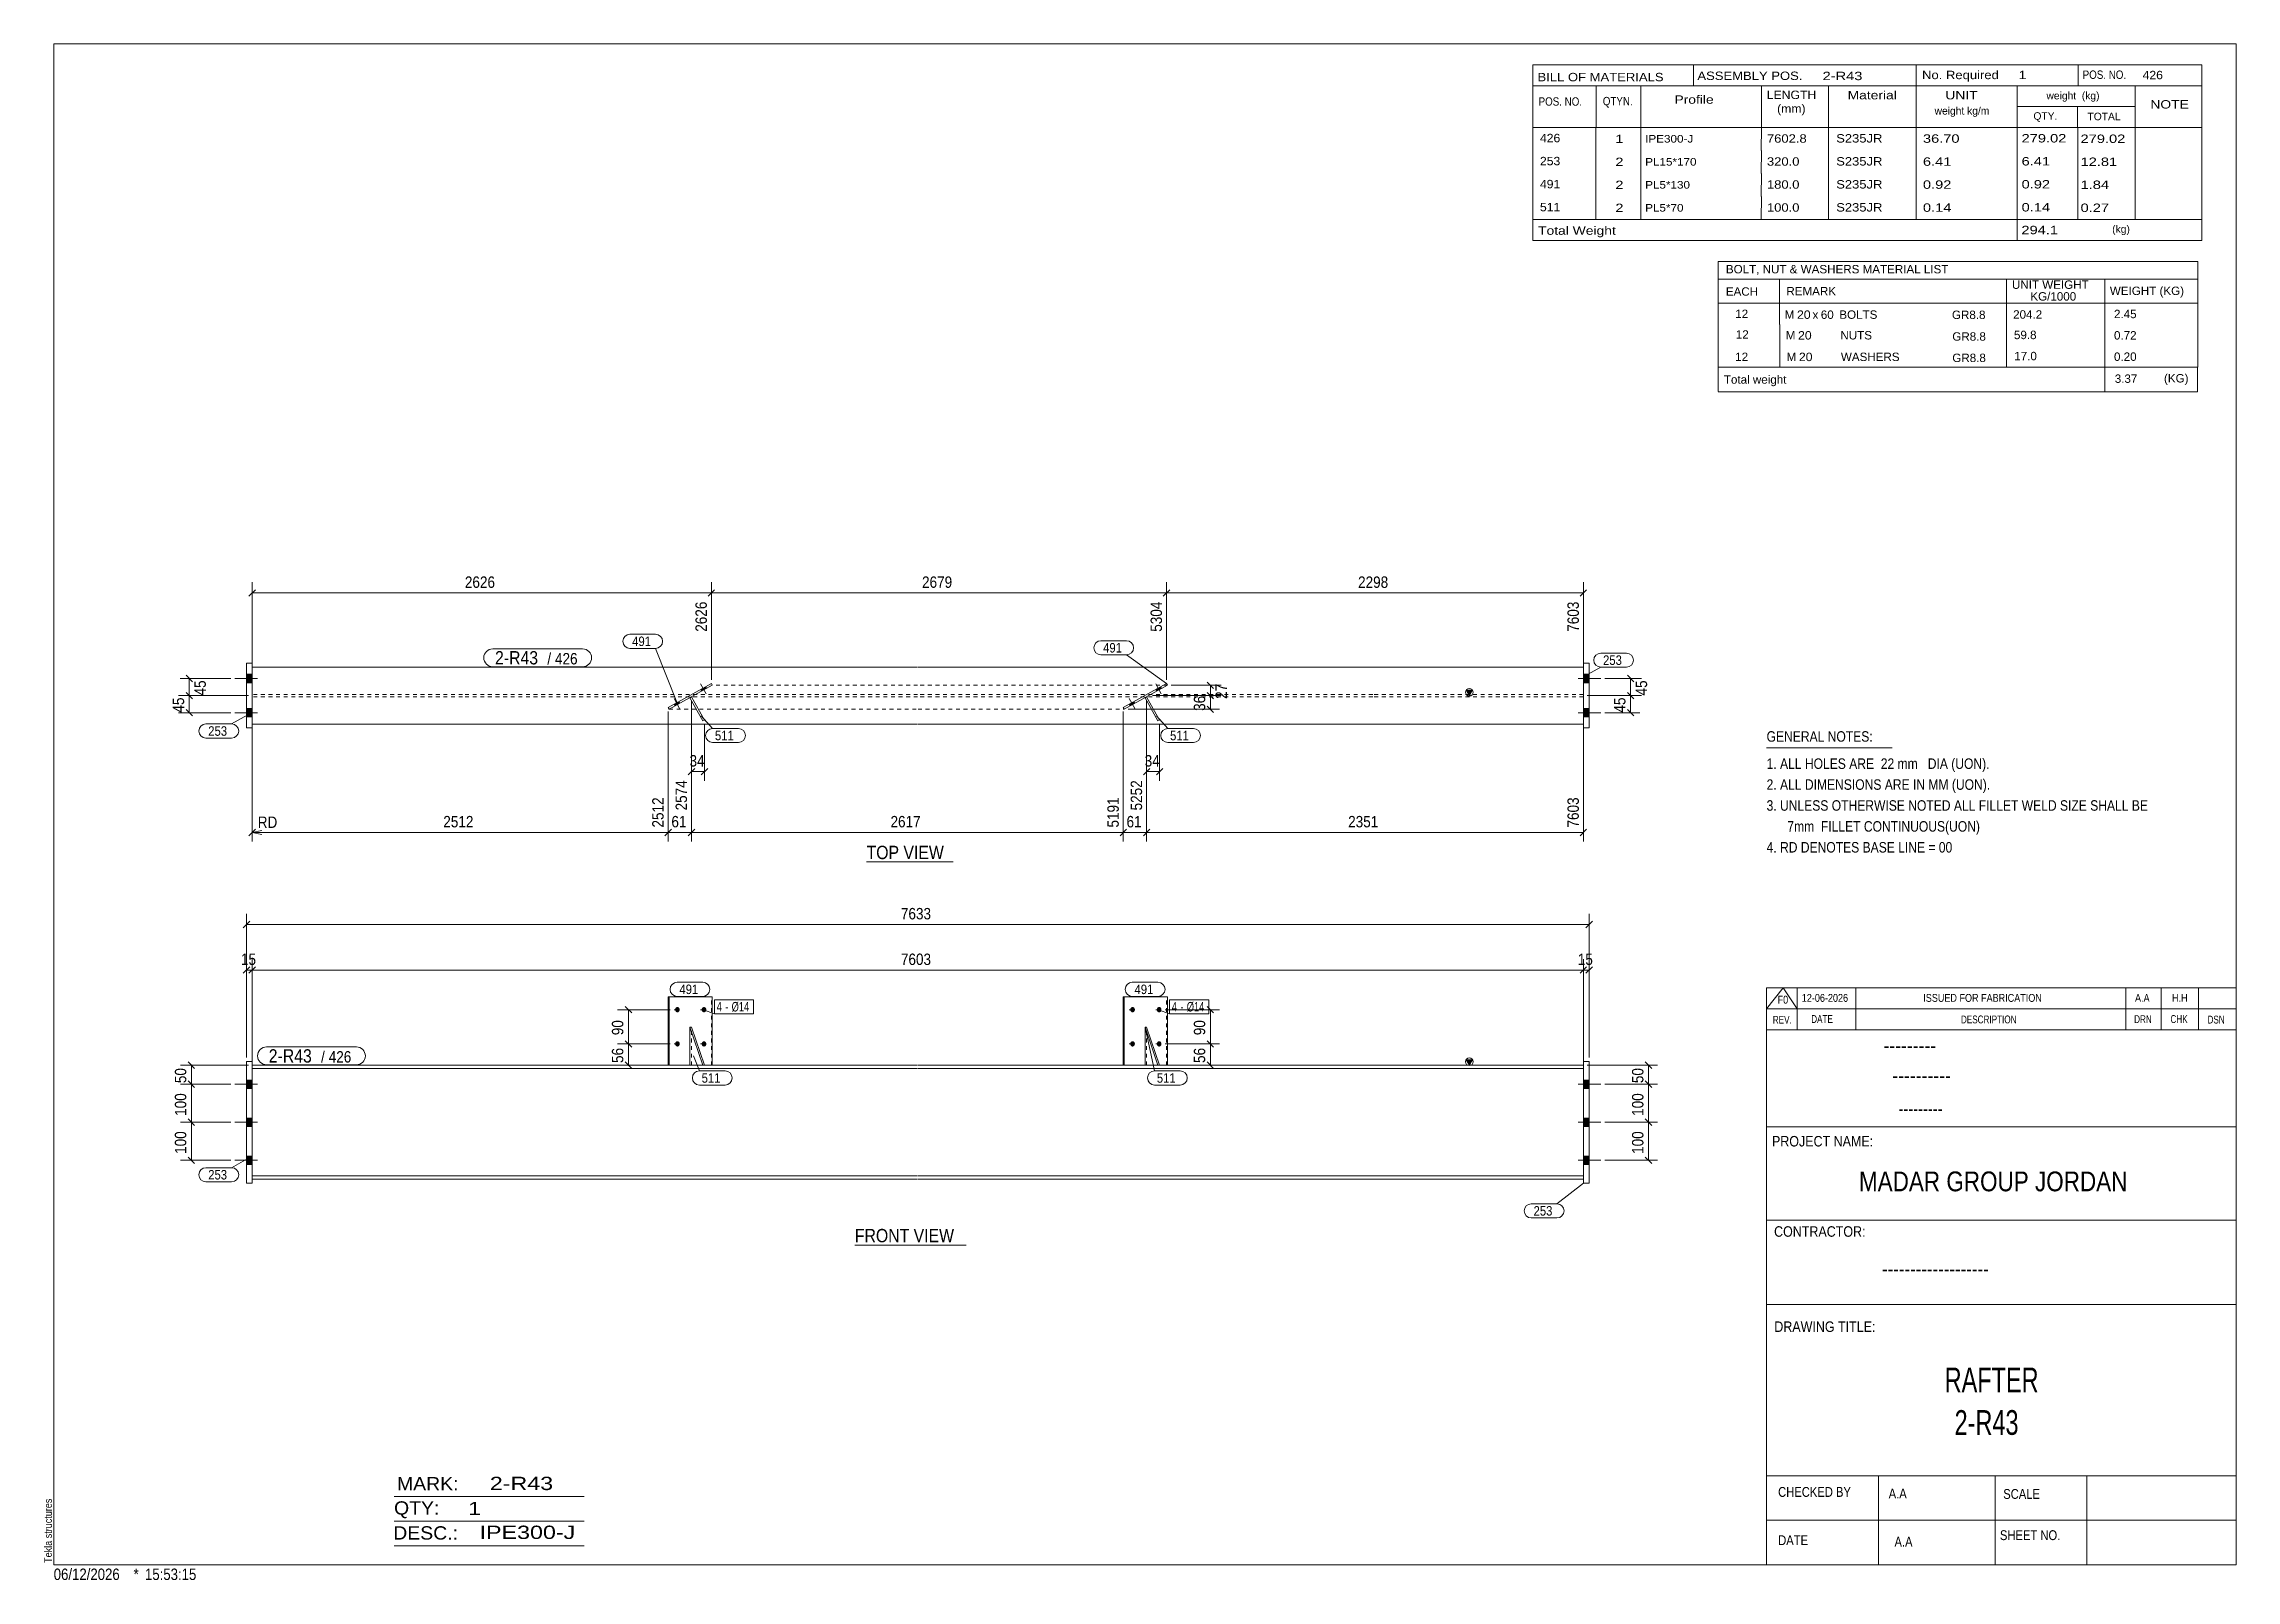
# Model space of a CAD drawing. Header units: millimetres. Extents: x 2 to 579, y 1 to 405.
import ezdxf

# ---------------------------------------------------------------- set-up
doc = ezdxf.new("R2010")
doc.units = ezdxf.units.MM
doc.linetypes.add('XKITLINE00', pattern=[0])
doc.linetypes.add('XKITLINE01', pattern=[4, 1, -1, 1, -1])
for name, color, linetype, lineweight in [('Bolt', 3, 'Continuous', 0), ('BoltMark', 7, 'Continuous', 0), ('Dimensions', 7, 'Continuous', 0), ('DrawingSheet', 5, 'Continuous', 0), ('GraphicObject', 6, 'Continuous', 0), ('OtherObjectType', 7, 'Continuous', 0), ('Part', 2, 'Continuous', 0), ('PartMark', 7, 'Continuous', 0)]:
    doc.layers.add(name, color=color, linetype=linetype, lineweight=lineweight)
doc.styles.add('@ARIAL_UNICODE_MS_BOLD', font='ARIAL.TTF')
doc.styles.add('ARIAL', font='ARIAL.TTF')
doc.styles.add('ARIAL_NARROW', font='ARIALN.TTF')
doc.styles.add('COMIC_SANS_MS_BOLD', font='COMICBD.TTF')
doc.styles.add('SWIS721_EX_BT', font='ARIAL.TTF')
doc.styles.add('SWISSE', font='ARIAL.TTF')

# ---------------------------------------------------------------- blocks, each defined once
blk = doc.blocks.new('*A1')
at = {"layer": 'Bolt'}
for points in [[(408.82, 130.29), (407.32, 130.29), (407.32, 132.49), (408.82, 132.49)], [(408.82, 130.29), (407.32, 130.29), (407.32, 132.49), (408.82, 132.49)], [(408.82, 120.29), (407.32, 120.29), (407.32, 122.49), (408.82, 122.49)], [(408.82, 120.29), (407.32, 120.29), (407.32, 122.49), (408.82, 122.49)], [(408.82, 110.29), (407.32, 110.29), (407.32, 112.49), (408.82, 112.49)], [(408.82, 110.29), (407.32, 110.29), (407.32, 112.49), (408.82, 112.49)]]:
    blk.add_hatch(color=3, dxfattribs=at).paths.add_polyline_path(points, flags=17)
at = {"layer": 'Bolt', "color": 3, "linetype": 'XKITLINE00', "lineweight": 0}
for p, q in [((411.92, 131.39), (405.92, 131.39)), ((411.92, 131.39), (405.92, 131.39)), ((408.82, 132.49), (407.32, 132.49)), ((408.82, 132.49), (407.32, 132.49)), ((408.82, 130.29), (407.32, 130.29)), ((408.82, 130.29), (407.32, 130.29)), ((411.92, 121.39), (405.92, 121.39)), ((411.92, 121.39), (405.92, 121.39)), ((408.82, 122.49), (407.32, 122.49)), ((408.82, 122.49), (407.32, 122.49)), ((408.82, 120.29), (407.32, 120.29)), ((408.82, 120.29), (407.32, 120.29)), ((411.92, 111.39), (405.92, 111.39)), ((411.92, 111.39), (405.92, 111.39)), ((408.82, 112.49), (407.32, 112.49)), ((408.82, 112.49), (407.32, 112.49)), ((408.82, 110.29), (407.32, 110.29)), ((408.82, 110.29), (407.32, 110.29))]:
    blk.add_line(p, q, dxfattribs=at)
blk = doc.blocks.new('*A2')
at = {"layer": 'Bolt'}
for points in [[(57.2, 130.29), (55.7, 130.29), (55.7, 132.49), (57.2, 132.49)], [(57.2, 130.29), (55.7, 130.29), (55.7, 132.49), (57.2, 132.49)], [(57.2, 120.29), (55.7, 120.29), (55.7, 122.49), (57.2, 122.49)], [(57.2, 120.29), (55.7, 120.29), (55.7, 122.49), (57.2, 122.49)], [(57.2, 110.29), (55.7, 110.29), (55.7, 112.49), (57.2, 112.49)], [(57.2, 110.29), (55.7, 110.29), (55.7, 112.49), (57.2, 112.49)]]:
    blk.add_hatch(color=3, dxfattribs=at).paths.add_polyline_path(points, flags=17)
at = {"layer": 'Bolt', "color": 3, "linetype": 'XKITLINE00', "lineweight": 0}
for p, q in [((52.6, 131.39), (58.6, 131.39)), ((52.6, 131.39), (58.6, 131.39)), ((55.7, 132.49), (57.2, 132.49)), ((55.7, 132.49), (57.2, 132.49)), ((55.7, 130.29), (57.2, 130.29)), ((55.7, 130.29), (57.2, 130.29)), ((52.6, 121.39), (58.6, 121.39)), ((52.6, 121.39), (58.6, 121.39)), ((55.7, 122.49), (57.2, 122.49)), ((55.7, 122.49), (57.2, 122.49)), ((55.7, 120.29), (57.2, 120.29)), ((55.7, 120.29), (57.2, 120.29)), ((52.6, 111.39), (58.6, 111.39)), ((52.6, 111.39), (58.6, 111.39)), ((55.7, 112.49), (57.2, 112.49)), ((55.7, 112.49), (57.2, 112.49)), ((55.7, 110.29), (57.2, 110.29)), ((55.7, 110.29), (57.2, 110.29))]:
    blk.add_line(p, q, dxfattribs=at)
blk = doc.blocks.new('*A3')
at = {"layer": 'Bolt'}
for points in [[(288.13, 151.03), (288.13, 151.06), (288.13, 151.1), (288.14, 151.13), (288.15, 151.16), (288.15, 151.2), (288.16, 151.23), (288.17, 151.26), (288.19, 151.29), (288.2, 151.32), (288.21, 151.35), (288.23, 151.38), (288.25, 151.41), (288.27, 151.44), (288.29, 151.46), (288.31, 151.49), (288.33, 151.51), (288.35, 151.54), (288.37, 151.56), (288.4, 151.58), (288.42, 151.59), (288.45, 151.61), (288.48, 151.63), (288.5, 151.64), (288.53, 151.65), (288.56, 151.66), (288.59, 151.67), (288.62, 151.68), (288.65, 151.69), (288.68, 151.69), (288.71, 151.69), (288.74, 151.69), (288.77, 151.69), (288.8, 151.69), (288.83, 151.69), (288.86, 151.68), (288.89, 151.67), (288.92, 151.66), (288.94, 151.65), (288.97, 151.64), (289, 151.63), (289.03, 151.61), (289.05, 151.59), (289.08, 151.58), (289.1, 151.56), (289.13, 151.54), (289.15, 151.51), (289.17, 151.49), (289.19, 151.46), (289.21, 151.44), (289.23, 151.41), (289.25, 151.38), (289.26, 151.35), (289.28, 151.32), (289.29, 151.29), (289.3, 151.26), (289.31, 151.23), (289.32, 151.2), (289.33, 151.16), (289.34, 151.13), (289.34, 151.1), (289.35, 151.06), (289.35, 151.03), (289.35, 150.99), (289.35, 150.96), (289.35, 150.93), (289.34, 150.89), (289.34, 150.86), (289.33, 150.82), (289.32, 150.79), (289.31, 150.76), (289.3, 150.73), (289.29, 150.7), (289.28, 150.66), (289.26, 150.63), (289.25, 150.61), (289.23, 150.58), (289.21, 150.55), (289.19, 150.52), (289.17, 150.5), (289.15, 150.48), (289.13, 150.45), (289.1, 150.43), (289.08, 150.41), (289.05, 150.39), (289.03, 150.38), (289, 150.36), (288.97, 150.35), (288.94, 150.34), (288.92, 150.32), (288.89, 150.32), (288.86, 150.31), (288.83, 150.3), (288.8, 150.3), (288.77, 150.3), (288.74, 150.29), (288.71, 150.3), (288.68, 150.3), (288.65, 150.3), (288.62, 150.31), (288.59, 150.32), (288.56, 150.32), (288.53, 150.34), (288.5, 150.35), (288.48, 150.36), (288.45, 150.38), (288.42, 150.39), (288.4, 150.41), (288.37, 150.43), (288.35, 150.45), (288.33, 150.48), (288.31, 150.5), (288.29, 150.52), (288.27, 150.55), (288.25, 150.58), (288.23, 150.61), (288.21, 150.63), (288.2, 150.66), (288.19, 150.7), (288.17, 150.73), (288.16, 150.76), (288.15, 150.79), (288.15, 150.82), (288.14, 150.86), (288.13, 150.89), (288.13, 150.93), (288.13, 150.96), (288.13, 150.99)], [(295.12, 151.03), (295.12, 151.06), (295.13, 151.1), (295.13, 151.13), (295.14, 151.16), (295.15, 151.2), (295.16, 151.23), (295.17, 151.26), (295.18, 151.29), (295.19, 151.32), (295.21, 151.35), (295.22, 151.38), (295.24, 151.41), (295.26, 151.44), (295.28, 151.46), (295.3, 151.49), (295.32, 151.51), (295.35, 151.54), (295.37, 151.56), (295.39, 151.58), (295.42, 151.59), (295.44, 151.61), (295.47, 151.63), (295.5, 151.64), (295.53, 151.65), (295.56, 151.66), (295.58, 151.67), (295.61, 151.68), (295.64, 151.69), (295.67, 151.69), (295.7, 151.69), (295.73, 151.69), (295.76, 151.69), (295.79, 151.69), (295.82, 151.69), (295.85, 151.68), (295.88, 151.67), (295.91, 151.66), (295.94, 151.65), (295.97, 151.64), (296, 151.63), (296.02, 151.61), (296.05, 151.59), (296.07, 151.58), (296.1, 151.56), (296.12, 151.54), (296.14, 151.51), (296.17, 151.49), (296.19, 151.46), (296.21, 151.44), (296.23, 151.41), (296.24, 151.38), (296.26, 151.35), (296.27, 151.32), (296.29, 151.29), (296.3, 151.26), (296.31, 151.23), (296.32, 151.2), (296.33, 151.16), (296.33, 151.13), (296.34, 151.1), (296.34, 151.06), (296.34, 151.03), (296.35, 150.99), (296.34, 150.96), (296.34, 150.93), (296.34, 150.89), (296.33, 150.86), (296.33, 150.82), (296.32, 150.79), (296.31, 150.76), (296.3, 150.73), (296.29, 150.7), (296.27, 150.66), (296.26, 150.63), (296.24, 150.61), (296.23, 150.58), (296.21, 150.55), (296.19, 150.52), (296.17, 150.5), (296.14, 150.48), (296.12, 150.45), (296.1, 150.43), (296.07, 150.41), (296.05, 150.39), (296.02, 150.38), (296, 150.36), (295.97, 150.35), (295.94, 150.34), (295.91, 150.32), (295.88, 150.32), (295.85, 150.31), (295.82, 150.3), (295.79, 150.3), (295.76, 150.3), (295.73, 150.29), (295.7, 150.3), (295.67, 150.3), (295.64, 150.3), (295.61, 150.31), (295.58, 150.32), (295.56, 150.32), (295.53, 150.34), (295.5, 150.35), (295.47, 150.36), (295.44, 150.38), (295.42, 150.39), (295.39, 150.41), (295.37, 150.43), (295.35, 150.45), (295.32, 150.48), (295.3, 150.5), (295.28, 150.52), (295.26, 150.55), (295.24, 150.58), (295.22, 150.61), (295.21, 150.63), (295.19, 150.66), (295.18, 150.7), (295.17, 150.73), (295.16, 150.76), (295.15, 150.79), (295.14, 150.82), (295.13, 150.86), (295.13, 150.89), (295.12, 150.93), (295.12, 150.96), (295.12, 150.99)], [(288.13, 142.03), (288.13, 142.06), (288.13, 142.1), (288.14, 142.13), (288.15, 142.16), (288.15, 142.2), (288.16, 142.23), (288.17, 142.26), (288.19, 142.29), (288.2, 142.32), (288.21, 142.35), (288.23, 142.38), (288.25, 142.41), (288.27, 142.44), (288.29, 142.46), (288.31, 142.49), (288.33, 142.51), (288.35, 142.54), (288.37, 142.56), (288.4, 142.58), (288.42, 142.59), (288.45, 142.61), (288.48, 142.63), (288.5, 142.64), (288.53, 142.65), (288.56, 142.66), (288.59, 142.67), (288.62, 142.68), (288.65, 142.69), (288.68, 142.69), (288.71, 142.69), (288.74, 142.69), (288.77, 142.69), (288.8, 142.69), (288.83, 142.69), (288.86, 142.68), (288.89, 142.67), (288.92, 142.66), (288.94, 142.65), (288.97, 142.64), (289, 142.63), (289.03, 142.61), (289.05, 142.59), (289.08, 142.58), (289.1, 142.56), (289.13, 142.54), (289.15, 142.51), (289.17, 142.49), (289.19, 142.46), (289.21, 142.44), (289.23, 142.41), (289.25, 142.38), (289.26, 142.35), (289.28, 142.32), (289.29, 142.29), (289.3, 142.26), (289.31, 142.23), (289.32, 142.2), (289.33, 142.16), (289.34, 142.13), (289.34, 142.1), (289.35, 142.06), (289.35, 142.03), (289.35, 141.99), (289.35, 141.96), (289.35, 141.93), (289.34, 141.89), (289.34, 141.86), (289.33, 141.82), (289.32, 141.79), (289.31, 141.76), (289.3, 141.73), (289.29, 141.7), (289.28, 141.66), (289.26, 141.63), (289.25, 141.61), (289.23, 141.58), (289.21, 141.55), (289.19, 141.52), (289.17, 141.5), (289.15, 141.48), (289.13, 141.45), (289.1, 141.43), (289.08, 141.41), (289.05, 141.39), (289.03, 141.38), (289, 141.36), (288.97, 141.35), (288.94, 141.34), (288.92, 141.32), (288.89, 141.32), (288.86, 141.31), (288.83, 141.3), (288.8, 141.3), (288.77, 141.3), (288.74, 141.29), (288.71, 141.3), (288.68, 141.3), (288.65, 141.3), (288.62, 141.31), (288.59, 141.32), (288.56, 141.32), (288.53, 141.34), (288.5, 141.35), (288.48, 141.36), (288.45, 141.38), (288.42, 141.39), (288.4, 141.41), (288.37, 141.43), (288.35, 141.45), (288.33, 141.48), (288.31, 141.5), (288.29, 141.52), (288.27, 141.55), (288.25, 141.58), (288.23, 141.61), (288.21, 141.63), (288.2, 141.66), (288.19, 141.7), (288.17, 141.73), (288.16, 141.76), (288.15, 141.79), (288.15, 141.82), (288.14, 141.86), (288.13, 141.89), (288.13, 141.93), (288.13, 141.96), (288.13, 141.99)], [(295.12, 142.03), (295.12, 142.06), (295.13, 142.1), (295.13, 142.13), (295.14, 142.16), (295.15, 142.2), (295.16, 142.23), (295.17, 142.26), (295.18, 142.29), (295.19, 142.32), (295.21, 142.35), (295.22, 142.38), (295.24, 142.41), (295.26, 142.44), (295.28, 142.46), (295.3, 142.49), (295.32, 142.51), (295.35, 142.54), (295.37, 142.56), (295.39, 142.58), (295.42, 142.59), (295.44, 142.61), (295.47, 142.63), (295.5, 142.64), (295.53, 142.65), (295.56, 142.66), (295.58, 142.67), (295.61, 142.68), (295.64, 142.69), (295.67, 142.69), (295.7, 142.69), (295.73, 142.69), (295.76, 142.69), (295.79, 142.69), (295.82, 142.69), (295.85, 142.68), (295.88, 142.67), (295.91, 142.66), (295.94, 142.65), (295.97, 142.64), (296, 142.63), (296.02, 142.61), (296.05, 142.59), (296.07, 142.58), (296.1, 142.56), (296.12, 142.54), (296.14, 142.51), (296.17, 142.49), (296.19, 142.46), (296.21, 142.44), (296.23, 142.41), (296.24, 142.38), (296.26, 142.35), (296.27, 142.32), (296.29, 142.29), (296.3, 142.26), (296.31, 142.23), (296.32, 142.2), (296.33, 142.16), (296.33, 142.13), (296.34, 142.1), (296.34, 142.06), (296.34, 142.03), (296.35, 141.99), (296.34, 141.96), (296.34, 141.93), (296.34, 141.89), (296.33, 141.86), (296.33, 141.82), (296.32, 141.79), (296.31, 141.76), (296.3, 141.73), (296.29, 141.7), (296.27, 141.66), (296.26, 141.63), (296.24, 141.61), (296.23, 141.58), (296.21, 141.55), (296.19, 141.52), (296.17, 141.5), (296.14, 141.48), (296.12, 141.45), (296.1, 141.43), (296.07, 141.41), (296.05, 141.39), (296.02, 141.38), (296, 141.36), (295.97, 141.35), (295.94, 141.34), (295.91, 141.32), (295.88, 141.32), (295.85, 141.31), (295.82, 141.3), (295.79, 141.3), (295.76, 141.3), (295.73, 141.29), (295.7, 141.3), (295.67, 141.3), (295.64, 141.3), (295.61, 141.31), (295.58, 141.32), (295.56, 141.32), (295.53, 141.34), (295.5, 141.35), (295.47, 141.36), (295.44, 141.38), (295.42, 141.39), (295.39, 141.41), (295.37, 141.43), (295.35, 141.45), (295.32, 141.48), (295.3, 141.5), (295.28, 141.52), (295.26, 141.55), (295.24, 141.58), (295.22, 141.61), (295.21, 141.63), (295.19, 141.66), (295.18, 141.7), (295.17, 141.73), (295.16, 141.76), (295.15, 141.79), (295.14, 141.82), (295.13, 141.86), (295.13, 141.89), (295.12, 141.93), (295.12, 141.96), (295.12, 141.99)]]:
    blk.add_hatch(color=3, dxfattribs=at).paths.add_polyline_path(points, flags=17)
at = {"layer": 'Bolt', "color": 3, "linetype": 'XKITLINE00', "lineweight": 0}
for p, q in [((289.3, 150.99), (287.85, 150.99)), ((296.3, 150.99), (294.84, 150.99)), ((289.3, 141.99), (287.85, 141.99)), ((296.3, 141.99), (294.84, 141.99))]:
    blk.add_line(p, q, dxfattribs=at)
blk = doc.blocks.new('*A4')
at = {"layer": 'Bolt'}
for points in [[(168.42, 151.03), (168.42, 151.06), (168.42, 151.1), (168.43, 151.13), (168.44, 151.16), (168.44, 151.2), (168.45, 151.23), (168.46, 151.26), (168.48, 151.29), (168.49, 151.32), (168.5, 151.35), (168.52, 151.38), (168.54, 151.41), (168.56, 151.44), (168.58, 151.46), (168.6, 151.49), (168.62, 151.51), (168.64, 151.54), (168.67, 151.56), (168.69, 151.58), (168.71, 151.59), (168.74, 151.61), (168.77, 151.63), (168.8, 151.64), (168.82, 151.65), (168.85, 151.66), (168.88, 151.67), (168.91, 151.68), (168.94, 151.69), (168.97, 151.69), (169, 151.69), (169.03, 151.69), (169.06, 151.69), (169.09, 151.69), (169.12, 151.69), (169.15, 151.68), (169.18, 151.67), (169.21, 151.66), (169.24, 151.65), (169.26, 151.64), (169.29, 151.63), (169.32, 151.61), (169.34, 151.59), (169.37, 151.58), (169.39, 151.56), (169.42, 151.54), (169.44, 151.51), (169.46, 151.49), (169.48, 151.46), (169.5, 151.44), (169.52, 151.41), (169.54, 151.38), (169.55, 151.35), (169.57, 151.32), (169.58, 151.29), (169.6, 151.26), (169.61, 151.23), (169.62, 151.2), (169.62, 151.16), (169.63, 151.13), (169.64, 151.1), (169.64, 151.06), (169.64, 151.03), (169.64, 150.99), (169.64, 150.96), (169.64, 150.93), (169.64, 150.89), (169.63, 150.86), (169.62, 150.82), (169.62, 150.79), (169.61, 150.76), (169.6, 150.73), (169.58, 150.7), (169.57, 150.66), (169.55, 150.63), (169.54, 150.61), (169.52, 150.58), (169.5, 150.55), (169.48, 150.52), (169.46, 150.5), (169.44, 150.48), (169.42, 150.45), (169.39, 150.43), (169.37, 150.41), (169.34, 150.39), (169.32, 150.38), (169.29, 150.36), (169.26, 150.35), (169.24, 150.34), (169.21, 150.32), (169.18, 150.32), (169.15, 150.31), (169.12, 150.3), (169.09, 150.3), (169.06, 150.3), (169.03, 150.29), (169, 150.3), (168.97, 150.3), (168.94, 150.3), (168.91, 150.31), (168.88, 150.32), (168.85, 150.32), (168.82, 150.34), (168.8, 150.35), (168.77, 150.36), (168.74, 150.38), (168.71, 150.39), (168.69, 150.41), (168.67, 150.43), (168.64, 150.45), (168.62, 150.48), (168.6, 150.5), (168.58, 150.52), (168.56, 150.55), (168.54, 150.58), (168.52, 150.61), (168.5, 150.63), (168.49, 150.66), (168.48, 150.7), (168.46, 150.73), (168.45, 150.76), (168.44, 150.79), (168.44, 150.82), (168.43, 150.86), (168.42, 150.89), (168.42, 150.93), (168.42, 150.96), (168.42, 150.99)], [(175.41, 151.03), (175.42, 151.06), (175.42, 151.1), (175.42, 151.13), (175.43, 151.16), (175.44, 151.2), (175.45, 151.23), (175.46, 151.26), (175.47, 151.29), (175.48, 151.32), (175.5, 151.35), (175.52, 151.38), (175.53, 151.41), (175.55, 151.44), (175.57, 151.46), (175.59, 151.49), (175.61, 151.51), (175.64, 151.54), (175.66, 151.56), (175.68, 151.58), (175.71, 151.59), (175.74, 151.61), (175.76, 151.63), (175.79, 151.64), (175.82, 151.65), (175.85, 151.66), (175.88, 151.67), (175.9, 151.68), (175.93, 151.69), (175.96, 151.69), (175.99, 151.69), (176.02, 151.69), (176.05, 151.69), (176.08, 151.69), (176.11, 151.69), (176.14, 151.68), (176.17, 151.67), (176.2, 151.66), (176.23, 151.65), (176.26, 151.64), (176.29, 151.63), (176.31, 151.61), (176.34, 151.59), (176.36, 151.58), (176.39, 151.56), (176.41, 151.54), (176.44, 151.51), (176.46, 151.49), (176.48, 151.46), (176.5, 151.44), (176.52, 151.41), (176.53, 151.38), (176.55, 151.35), (176.56, 151.32), (176.58, 151.29), (176.59, 151.26), (176.6, 151.23), (176.61, 151.2), (176.62, 151.16), (176.62, 151.13), (176.63, 151.1), (176.63, 151.06), (176.64, 151.03), (176.64, 150.99), (176.64, 150.96), (176.63, 150.93), (176.63, 150.89), (176.62, 150.86), (176.62, 150.82), (176.61, 150.79), (176.6, 150.76), (176.59, 150.73), (176.58, 150.7), (176.56, 150.66), (176.55, 150.63), (176.53, 150.61), (176.52, 150.58), (176.5, 150.55), (176.48, 150.52), (176.46, 150.5), (176.44, 150.48), (176.41, 150.45), (176.39, 150.43), (176.36, 150.41), (176.34, 150.39), (176.31, 150.38), (176.29, 150.36), (176.26, 150.35), (176.23, 150.34), (176.2, 150.32), (176.17, 150.32), (176.14, 150.31), (176.11, 150.3), (176.08, 150.3), (176.05, 150.3), (176.02, 150.29), (175.99, 150.3), (175.96, 150.3), (175.93, 150.3), (175.9, 150.31), (175.88, 150.32), (175.85, 150.32), (175.82, 150.34), (175.79, 150.35), (175.76, 150.36), (175.74, 150.38), (175.71, 150.39), (175.68, 150.41), (175.66, 150.43), (175.64, 150.45), (175.61, 150.48), (175.59, 150.5), (175.57, 150.52), (175.55, 150.55), (175.53, 150.58), (175.52, 150.61), (175.5, 150.63), (175.48, 150.66), (175.47, 150.7), (175.46, 150.73), (175.45, 150.76), (175.44, 150.79), (175.43, 150.82), (175.42, 150.86), (175.42, 150.89), (175.42, 150.93), (175.41, 150.96), (175.41, 150.99)], [(168.42, 142.03), (168.42, 142.06), (168.42, 142.1), (168.43, 142.13), (168.44, 142.16), (168.44, 142.2), (168.45, 142.23), (168.46, 142.26), (168.48, 142.29), (168.49, 142.32), (168.5, 142.35), (168.52, 142.38), (168.54, 142.41), (168.56, 142.44), (168.58, 142.46), (168.6, 142.49), (168.62, 142.51), (168.64, 142.54), (168.67, 142.56), (168.69, 142.58), (168.71, 142.59), (168.74, 142.61), (168.77, 142.63), (168.8, 142.64), (168.82, 142.65), (168.85, 142.66), (168.88, 142.67), (168.91, 142.68), (168.94, 142.69), (168.97, 142.69), (169, 142.69), (169.03, 142.69), (169.06, 142.69), (169.09, 142.69), (169.12, 142.69), (169.15, 142.68), (169.18, 142.67), (169.21, 142.66), (169.24, 142.65), (169.26, 142.64), (169.29, 142.63), (169.32, 142.61), (169.34, 142.59), (169.37, 142.58), (169.39, 142.56), (169.42, 142.54), (169.44, 142.51), (169.46, 142.49), (169.48, 142.46), (169.5, 142.44), (169.52, 142.41), (169.54, 142.38), (169.55, 142.35), (169.57, 142.32), (169.58, 142.29), (169.6, 142.26), (169.61, 142.23), (169.62, 142.2), (169.62, 142.16), (169.63, 142.13), (169.64, 142.1), (169.64, 142.06), (169.64, 142.03), (169.64, 141.99), (169.64, 141.96), (169.64, 141.93), (169.64, 141.89), (169.63, 141.86), (169.62, 141.82), (169.62, 141.79), (169.61, 141.76), (169.6, 141.73), (169.58, 141.7), (169.57, 141.66), (169.55, 141.63), (169.54, 141.61), (169.52, 141.58), (169.5, 141.55), (169.48, 141.52), (169.46, 141.5), (169.44, 141.48), (169.42, 141.45), (169.39, 141.43), (169.37, 141.41), (169.34, 141.39), (169.32, 141.38), (169.29, 141.36), (169.26, 141.35), (169.24, 141.34), (169.21, 141.32), (169.18, 141.32), (169.15, 141.31), (169.12, 141.3), (169.09, 141.3), (169.06, 141.3), (169.03, 141.29), (169, 141.3), (168.97, 141.3), (168.94, 141.3), (168.91, 141.31), (168.88, 141.32), (168.85, 141.32), (168.82, 141.34), (168.8, 141.35), (168.77, 141.36), (168.74, 141.38), (168.71, 141.39), (168.69, 141.41), (168.67, 141.43), (168.64, 141.45), (168.62, 141.48), (168.6, 141.5), (168.58, 141.52), (168.56, 141.55), (168.54, 141.58), (168.52, 141.61), (168.5, 141.63), (168.49, 141.66), (168.48, 141.7), (168.46, 141.73), (168.45, 141.76), (168.44, 141.79), (168.44, 141.82), (168.43, 141.86), (168.42, 141.89), (168.42, 141.93), (168.42, 141.96), (168.42, 141.99)], [(175.41, 142.03), (175.42, 142.06), (175.42, 142.1), (175.42, 142.13), (175.43, 142.16), (175.44, 142.2), (175.45, 142.23), (175.46, 142.26), (175.47, 142.29), (175.48, 142.32), (175.5, 142.35), (175.52, 142.38), (175.53, 142.41), (175.55, 142.44), (175.57, 142.46), (175.59, 142.49), (175.61, 142.51), (175.64, 142.54), (175.66, 142.56), (175.68, 142.58), (175.71, 142.59), (175.74, 142.61), (175.76, 142.63), (175.79, 142.64), (175.82, 142.65), (175.85, 142.66), (175.88, 142.67), (175.9, 142.68), (175.93, 142.69), (175.96, 142.69), (175.99, 142.69), (176.02, 142.69), (176.05, 142.69), (176.08, 142.69), (176.11, 142.69), (176.14, 142.68), (176.17, 142.67), (176.2, 142.66), (176.23, 142.65), (176.26, 142.64), (176.29, 142.63), (176.31, 142.61), (176.34, 142.59), (176.36, 142.58), (176.39, 142.56), (176.41, 142.54), (176.44, 142.51), (176.46, 142.49), (176.48, 142.46), (176.5, 142.44), (176.52, 142.41), (176.53, 142.38), (176.55, 142.35), (176.56, 142.32), (176.58, 142.29), (176.59, 142.26), (176.6, 142.23), (176.61, 142.2), (176.62, 142.16), (176.62, 142.13), (176.63, 142.1), (176.63, 142.06), (176.64, 142.03), (176.64, 141.99), (176.64, 141.96), (176.63, 141.93), (176.63, 141.89), (176.62, 141.86), (176.62, 141.82), (176.61, 141.79), (176.6, 141.76), (176.59, 141.73), (176.58, 141.7), (176.56, 141.66), (176.55, 141.63), (176.53, 141.61), (176.52, 141.58), (176.5, 141.55), (176.48, 141.52), (176.46, 141.5), (176.44, 141.48), (176.41, 141.45), (176.39, 141.43), (176.36, 141.41), (176.34, 141.39), (176.31, 141.38), (176.29, 141.36), (176.26, 141.35), (176.23, 141.34), (176.2, 141.32), (176.17, 141.32), (176.14, 141.31), (176.11, 141.3), (176.08, 141.3), (176.05, 141.3), (176.02, 141.29), (175.99, 141.3), (175.96, 141.3), (175.93, 141.3), (175.9, 141.31), (175.88, 141.32), (175.85, 141.32), (175.82, 141.34), (175.79, 141.35), (175.76, 141.36), (175.74, 141.38), (175.71, 141.39), (175.68, 141.41), (175.66, 141.43), (175.64, 141.45), (175.61, 141.48), (175.59, 141.5), (175.57, 141.52), (175.55, 141.55), (175.53, 141.58), (175.52, 141.61), (175.5, 141.63), (175.48, 141.66), (175.47, 141.7), (175.46, 141.73), (175.45, 141.76), (175.44, 141.79), (175.43, 141.82), (175.42, 141.86), (175.42, 141.89), (175.42, 141.93), (175.41, 141.96), (175.41, 141.99)]]:
    blk.add_hatch(color=3, dxfattribs=at).paths.add_polyline_path(points, flags=17)
at = {"layer": 'Bolt', "color": 3, "linetype": 'XKITLINE00', "lineweight": 0}
for p, q in [((169.59, 150.99), (168.14, 150.99)), ((176.59, 150.99), (175.13, 150.99)), ((169.59, 141.99), (168.14, 141.99)), ((176.59, 141.99), (175.13, 141.99))]:
    blk.add_line(p, q, dxfattribs=at)
blk = doc.blocks.new('*A5')
at = {"layer": 'Part'}
blk.add_hatch(color=2, dxfattribs=at).paths.add_polyline_path([(376.52, 137.79), (378.12, 137.79), (377.32, 136.39)], flags=17)
at = {"layer": 'Part', "color": 2, "linetype": 'XKITLINE00', "lineweight": 0}
for p, q in [((112.5, 136.39), (57.2, 136.39)), ((57.2, 135.49), (112.5, 135.49)), ((232.21, 136.39), (112.6, 136.39)), ((112.6, 135.49), (232.21, 135.49)), ((351.92, 136.39), (232.31, 136.39)), ((232.31, 135.49), (351.92, 135.49)), ((407.32, 136.39), (352.02, 136.39)), ((352.02, 135.49), (407.32, 135.49)), ((377.32, 136.39), (376.52, 137.79)), ((376.52, 137.79), (378.12, 137.79)), ((378.12, 137.79), (377.32, 136.39)), ((112.5, 107.29), (57.2, 107.29)), ((112.5, 106.39), (57.2, 106.39)), ((232.21, 107.29), (112.6, 107.29)), ((232.21, 106.39), (112.6, 106.39)), ((351.92, 107.29), (232.31, 107.29)), ((351.92, 106.39), (232.31, 106.39)), ((407.32, 107.29), (352.02, 107.29)), ((407.32, 106.39), (352.02, 106.39))]:
    blk.add_line(p, q, dxfattribs=at)
at = {"layer": 'Part', "color": 7, "linetype": 'XKITLINE01', "lineweight": 0}
for p, q in [((57.2, 106.39), (57.2, 136.39)), ((407.32, 107.29), (407.32, 136.39)), ((407.32, 106.39), (407.32, 107.29))]:
    blk.add_line(p, q, dxfattribs=at)
at = {"layer": 'Part', "color": 2, "linetype": 'XKITLINE00', "lineweight": 0}
blk.add_circle((377.32, 137.29), 1, dxfattribs=at)
blk = doc.blocks.new('*A6')
at = {"layer": 'Part', "color": 2, "linetype": 'XKITLINE00', "lineweight": 0}
for p, q in [((407.32, 105.39), (407.32, 137.39)), ((407.32, 137.39), (408.82, 137.39)), ((408.82, 137.39), (408.82, 105.39)), ((408.82, 105.39), (407.32, 105.39))]:
    blk.add_line(p, q, dxfattribs=at)
blk = doc.blocks.new('*A7')
at = {"layer": 'Part', "color": 2, "linetype": 'XKITLINE00', "lineweight": 0}
for p, q in [((57.2, 137.39), (55.7, 137.39)), ((55.7, 137.39), (55.7, 105.39)), ((57.2, 105.39), (57.2, 137.39)), ((55.7, 105.39), (57.2, 105.39))]:
    blk.add_line(p, q, dxfattribs=at)
blk = doc.blocks.new('*A8')
at = {"layer": 'Part', "color": 2, "linetype": 'XKITLINE00', "lineweight": 0}
for p, q in [((286.31, 154.39), (297.92, 154.39)), ((286.31, 136.39), (286.31, 154.39)), ((286.55, 136.39), (286.55, 154.39)), ((297.92, 154.39), (297.92, 136.39))]:
    blk.add_line(p, q, dxfattribs=at)
at = {"layer": 'Part', "color": 7, "linetype": 'XKITLINE01', "lineweight": 0}
for p, q in [((297.68, 136.39), (297.68, 154.39)), ((297.92, 136.39), (286.31, 136.39))]:
    blk.add_line(p, q, dxfattribs=at)
blk = doc.blocks.new('*A9')
at = {"layer": 'Part', "color": 2, "linetype": 'XKITLINE00', "lineweight": 0}
for p, q in [((295.41, 136.39), (292.02, 146.39)), ((292.02, 146.39), (292.02, 136.39)), ((292.02, 146.39), (292.45, 146.39)), ((292.45, 146.39), (295.85, 136.39))]:
    blk.add_line(p, q, dxfattribs=at)
at = {"layer": 'Part', "color": 7, "linetype": 'XKITLINE01', "lineweight": 0}
for p, q in [((292.45, 136.39), (292.45, 146.39)), ((295.85, 136.39), (292.02, 136.39))]:
    blk.add_line(p, q, dxfattribs=at)
blk = doc.blocks.new('*A10')
at = {"layer": 'Part', "color": 2, "linetype": 'XKITLINE00', "lineweight": 0}
for p, q in [((166.6, 154.39), (178.21, 154.39)), ((166.6, 136.39), (166.6, 154.39)), ((166.84, 136.39), (166.84, 154.39)), ((178.21, 154.39), (178.21, 136.39))]:
    blk.add_line(p, q, dxfattribs=at)
at = {"layer": 'Part', "color": 7, "linetype": 'XKITLINE01', "lineweight": 0}
for p, q in [((177.97, 136.39), (177.97, 154.39)), ((178.21, 136.39), (166.6, 136.39))]:
    blk.add_line(p, q, dxfattribs=at)
blk = doc.blocks.new('*A11')
at = {"layer": 'Part', "color": 2, "linetype": 'XKITLINE00', "lineweight": 0}
for p, q in [((175.71, 136.39), (172.31, 146.39)), ((172.31, 146.39), (172.31, 136.39)), ((172.31, 146.39), (172.75, 146.39)), ((172.75, 146.39), (176.14, 136.39))]:
    blk.add_line(p, q, dxfattribs=at)
at = {"layer": 'Part', "color": 7, "linetype": 'XKITLINE01', "lineweight": 0}
for p, q in [((172.75, 136.39), (172.75, 146.39)), ((176.14, 136.39), (172.31, 136.39))]:
    blk.add_line(p, q, dxfattribs=at)
blk = doc.blocks.new('*A12')
at = {"layer": 'Bolt'}
for points in [[(408.82, 236.99), (407.32, 236.99), (407.32, 239.19), (408.82, 239.19)], [(408.82, 236.99), (407.32, 236.99), (407.32, 239.19), (408.82, 239.19)], [(408.82, 236.99), (407.32, 236.99), (407.32, 239.19), (408.82, 239.19)], [(408.82, 227.99), (407.32, 227.99), (407.32, 230.19), (408.82, 230.19)], [(408.82, 227.99), (407.32, 227.99), (407.32, 230.19), (408.82, 230.19)], [(408.82, 227.99), (407.32, 227.99), (407.32, 230.19), (408.82, 230.19)]]:
    blk.add_hatch(color=3, dxfattribs=at).paths.add_polyline_path(points, flags=17)
at = {"layer": 'Bolt', "color": 3, "linetype": 'XKITLINE00', "lineweight": 0}
for p, q in [((411.92, 238.09), (405.92, 238.09)), ((411.92, 238.09), (405.92, 238.09)), ((411.92, 238.09), (405.92, 238.09)), ((408.82, 239.19), (407.32, 239.19)), ((408.82, 239.19), (407.32, 239.19)), ((408.82, 239.19), (407.32, 239.19)), ((408.82, 236.99), (407.32, 236.99)), ((408.82, 236.99), (407.32, 236.99)), ((408.82, 236.99), (407.32, 236.99)), ((411.92, 229.09), (405.92, 229.09)), ((411.92, 229.09), (405.92, 229.09)), ((411.92, 229.09), (405.92, 229.09)), ((408.82, 230.19), (407.32, 230.19)), ((408.82, 230.19), (407.32, 230.19)), ((408.82, 230.19), (407.32, 230.19)), ((408.82, 227.99), (407.32, 227.99)), ((408.82, 227.99), (407.32, 227.99)), ((408.82, 227.99), (407.32, 227.99))]:
    blk.add_line(p, q, dxfattribs=at)
blk = doc.blocks.new('*A13')
at = {"layer": 'Bolt'}
for points in [[(57.2, 236.99), (55.7, 236.99), (55.7, 239.19), (57.2, 239.19)], [(57.2, 236.99), (55.7, 236.99), (55.7, 239.19), (57.2, 239.19)], [(57.2, 236.99), (55.7, 236.99), (55.7, 239.19), (57.2, 239.19)], [(57.2, 227.99), (55.7, 227.99), (55.7, 230.19), (57.2, 230.19)], [(57.2, 227.99), (55.7, 227.99), (55.7, 230.19), (57.2, 230.19)], [(57.2, 227.99), (55.7, 227.99), (55.7, 230.19), (57.2, 230.19)]]:
    blk.add_hatch(color=3, dxfattribs=at).paths.add_polyline_path(points, flags=17)
at = {"layer": 'Bolt', "color": 3, "linetype": 'XKITLINE00', "lineweight": 0}
for p, q in [((52.6, 238.09), (58.6, 238.09)), ((52.6, 238.09), (58.6, 238.09)), ((52.6, 238.09), (58.6, 238.09)), ((55.7, 239.19), (57.2, 239.19)), ((55.7, 239.19), (57.2, 239.19)), ((55.7, 239.19), (57.2, 239.19)), ((55.7, 236.99), (57.2, 236.99)), ((55.7, 236.99), (57.2, 236.99)), ((55.7, 236.99), (57.2, 236.99)), ((52.6, 229.09), (58.6, 229.09)), ((52.6, 229.09), (58.6, 229.09)), ((52.6, 229.09), (58.6, 229.09)), ((55.7, 230.19), (57.2, 230.19)), ((55.7, 230.19), (57.2, 230.19)), ((55.7, 230.19), (57.2, 230.19)), ((55.7, 227.99), (57.2, 227.99)), ((55.7, 227.99), (57.2, 227.99)), ((55.7, 227.99), (57.2, 227.99))]:
    blk.add_line(p, q, dxfattribs=at)
blk = doc.blocks.new('*A14')
at = {"layer": 'Bolt'}
for points in [[(288.13, 230.88), (287.88, 231.31), (289.11, 231.99), (289.35, 231.56)], [(288.13, 230.88), (287.88, 231.31), (289.11, 231.99), (289.35, 231.56)], [(295.12, 234.76), (294.88, 235.2), (296.1, 235.88), (296.35, 235.44)], [(295.12, 234.76), (294.88, 235.2), (296.1, 235.88), (296.35, 235.44)]]:
    blk.add_hatch(color=3, dxfattribs=at).paths.add_polyline_path(points, flags=17)
at = {"layer": 'Bolt', "color": 3, "linetype": 'XKITLINE00', "lineweight": 0}
for p, q in [((296.3, 234.08), (294.84, 236.71)), ((296.3, 234.08), (294.84, 236.71)), ((289.3, 230.2), (287.85, 232.82)), ((289.3, 230.2), (287.85, 232.82)), ((288.13, 230.88), (287.88, 231.31)), ((288.13, 230.88), (287.88, 231.31)), ((289.35, 231.56), (289.11, 231.99)), ((289.35, 231.56), (289.11, 231.99)), ((295.12, 234.76), (294.88, 235.2)), ((295.12, 234.76), (294.88, 235.2)), ((296.35, 235.44), (296.1, 235.88)), ((296.35, 235.44), (296.1, 235.88))]:
    blk.add_line(p, q, dxfattribs=at)
blk = doc.blocks.new('*A15')
at = {"layer": 'Bolt'}
for points in [[(168.42, 230.88), (168.17, 231.31), (169.4, 231.99), (169.64, 231.56)], [(168.42, 230.88), (168.17, 231.31), (169.4, 231.99), (169.64, 231.56)], [(175.41, 234.76), (175.17, 235.2), (176.39, 235.88), (176.64, 235.44)], [(175.41, 234.76), (175.17, 235.2), (176.39, 235.88), (176.64, 235.44)]]:
    blk.add_hatch(color=3, dxfattribs=at).paths.add_polyline_path(points, flags=17)
at = {"layer": 'Bolt', "color": 3, "linetype": 'XKITLINE00', "lineweight": 0}
for p, q in [((176.59, 234.08), (175.13, 236.71)), ((176.59, 234.08), (175.13, 236.71)), ((169.59, 230.2), (168.14, 232.82)), ((169.59, 230.2), (168.14, 232.82)), ((168.42, 230.88), (168.17, 231.31)), ((168.42, 230.88), (168.17, 231.31)), ((169.64, 231.56), (169.4, 231.99)), ((169.64, 231.56), (169.4, 231.99)), ((175.41, 234.76), (175.17, 235.2)), ((175.41, 234.76), (175.17, 235.2)), ((176.64, 235.44), (176.39, 235.88)), ((176.64, 235.44), (176.39, 235.88))]:
    blk.add_line(p, q, dxfattribs=at)
blk = doc.blocks.new('*A16')
at = {"layer": 'Part'}
blk.add_hatch(color=2, dxfattribs=at).paths.add_polyline_path([(376.52, 234.99), (378.12, 234.99), (377.32, 233.59)], flags=17)
at = {"layer": 'Part', "color": 2, "linetype": 'XKITLINE00', "lineweight": 0}
for p, q in [((57.2, 241.09), (112.5, 241.09)), ((112.6, 241.09), (232.21, 241.09)), ((232.31, 241.09), (351.92, 241.09)), ((352.02, 241.09), (407.32, 241.09)), ((377.32, 233.59), (376.52, 234.99)), ((376.52, 234.99), (378.12, 234.99)), ((378.12, 234.99), (377.32, 233.59)), ((112.5, 226.09), (57.2, 226.09)), ((232.21, 226.09), (112.6, 226.09)), ((351.92, 226.09), (232.31, 226.09)), ((407.32, 226.09), (352.02, 226.09))]:
    blk.add_line(p, q, dxfattribs=at)
at = {"layer": 'Part', "color": 7, "linetype": 'XKITLINE01', "lineweight": 0}
for p, q in [((57.2, 226.09), (57.2, 241.09)), ((407.32, 241.09), (407.32, 226.09)), ((112.5, 233.92), (57.2, 233.92)), ((112.5, 233.27), (57.2, 233.27)), ((232.21, 233.92), (112.6, 233.92)), ((232.21, 233.27), (112.6, 233.27)), ((351.92, 233.92), (232.31, 233.92)), ((351.92, 233.27), (232.31, 233.27)), ((407.32, 233.92), (352.02, 233.92)), ((407.32, 233.27), (352.02, 233.27))]:
    blk.add_line(p, q, dxfattribs=at)
at = {"layer": 'Part', "color": 2, "linetype": 'XKITLINE00', "lineweight": 0}
blk.add_circle((377.32, 234.49), 1, dxfattribs=at)
blk = doc.blocks.new('*A17')
at = {"layer": 'Part', "color": 2, "linetype": 'XKITLINE00', "lineweight": 0}
for p, q in [((408.82, 242.09), (407.32, 242.09)), ((407.32, 242.09), (407.32, 225.09)), ((408.82, 242.09), (408.82, 225.09)), ((408.82, 225.09), (407.32, 225.09))]:
    blk.add_line(p, q, dxfattribs=at)
blk = doc.blocks.new('*A18')
at = {"layer": 'Part', "color": 2, "linetype": 'XKITLINE00', "lineweight": 0}
for p, q in [((55.7, 242.09), (57.2, 242.09)), ((55.7, 225.09), (55.7, 242.09)), ((57.2, 242.09), (57.2, 225.09)), ((57.2, 225.09), (55.7, 225.09))]:
    blk.add_line(p, q, dxfattribs=at)
blk = doc.blocks.new('*A19')
at = {"layer": 'Part', "color": 2, "linetype": 'XKITLINE00', "lineweight": 0}
for p, q in [((297.68, 236.75), (286.31, 230.44)), ((297.92, 236.31), (297.68, 236.75)), ((297.92, 236.31), (286.55, 230)), ((286.55, 230), (286.31, 230.44))]:
    blk.add_line(p, q, dxfattribs=at)
blk = doc.blocks.new('*A20')
at = {"layer": 'Part', "color": 7, "linetype": 'XKITLINE01', "lineweight": 0}
blk.add_line((292.02, 233.04), (292.45, 233.28), dxfattribs=at)
at = {"layer": 'Part', "color": 2, "linetype": 'XKITLINE00', "lineweight": 0}
for p, q in [((295.41, 226.92), (292.02, 233.04)), ((295.85, 227.16), (292.45, 233.28)), ((295.41, 226.92), (295.85, 227.16))]:
    blk.add_line(p, q, dxfattribs=at)
blk = doc.blocks.new('*A21')
at = {"layer": 'Part', "color": 2, "linetype": 'XKITLINE00', "lineweight": 0}
for p, q in [((177.97, 236.75), (166.6, 230.44)), ((178.21, 236.31), (177.97, 236.75)), ((178.21, 236.31), (166.84, 230)), ((166.84, 230), (166.6, 230.44))]:
    blk.add_line(p, q, dxfattribs=at)
blk = doc.blocks.new('*A22')
at = {"layer": 'Part', "color": 7, "linetype": 'XKITLINE01', "lineweight": 0}
blk.add_line((172.31, 233.04), (172.75, 233.28), dxfattribs=at)
at = {"layer": 'Part', "color": 2, "linetype": 'XKITLINE00', "lineweight": 0}
for p, q in [((175.71, 226.92), (172.31, 233.04)), ((176.14, 227.16), (172.75, 233.28)), ((175.71, 226.92), (176.14, 227.16))]:
    blk.add_line(p, q, dxfattribs=at)
blk = doc.blocks.new('*A23')
at = {"layer": 'GraphicObject', "color": 1, "linetype": 'XKITLINE01', "lineweight": 0}
for p, q in [((232.21, 236.31), (178.21, 236.31)), ((297.92, 236.31), (232.31, 236.31))]:
    blk.add_line(p, q, dxfattribs=at)
blk = doc.blocks.new('*A24')
at = {"layer": 'GraphicObject', "color": 1, "linetype": 'XKITLINE01', "lineweight": 0}
for p, q in [((166.84, 230), (232.21, 230)), ((232.31, 230), (286.55, 230))]:
    blk.add_line(p, q, dxfattribs=at)
blk = doc.blocks.new('*A25')
at = {"layer": 'DrawingSheet', "color": 5, "linetype": 'XKITLINE00', "lineweight": 0}
for p, q in [((579, 405), (5, 405)), ((5, 405), (5, 5)), ((579, 5), (579, 405)), ((5, 5), (579, 5))]:
    blk.add_line(p, q, dxfattribs=at)
at = {"layer": 'DrawingSheet', "color": 5, "style": 'ARIAL', "width": 0.85}
blk.add_text('Tekla structures', height=2, rotation=90, dxfattribs=at).set_placement((4.5, 5.5))
blk = doc.blocks.new('*A26')
at = {"layer": 'OtherObjectType', "color": 7, "linetype": 'XKITLINE00', "lineweight": 0}
for p, q in [((442.76, 347.8), (442.75, 336.8)), ((442.76, 347.8), (568.88, 347.8)), ((568.88, 347.8), (568.88, 336.8)), ((442.75, 343.15), (568.88, 343.15)), ((458.87, 343.16), (458.87, 336.8)), ((518.57, 343.16), (518.57, 336.8)), ((544.47, 343.14), (544.47, 336.8)), ((442.76, 336.77), (442.76, 331.27)), ((442.77, 336.8), (568.88, 336.8)), ((458.92, 336.8), (458.92, 331.18)), ((518.57, 336.8), (518.57, 331.18)), ((544.5, 336.8), (544.5, 331.3)), ((568.88, 336.8), (568.88, 331.3)), ((442.79, 331.18), (442.79, 325.57)), ((458.95, 331.18), (458.95, 325.56)), ((518.57, 331.18), (518.57, 325.56)), ((544.5, 331.18), (544.5, 325.68)), ((568.88, 331.18), (568.88, 325.68)), ((442.79, 325.55), (442.79, 319.98)), ((458.95, 325.56), (458.95, 319.94)), ((518.57, 325.56), (518.57, 319.94)), ((544.5, 325.56), (544.5, 319.95)), ((568.88, 325.56), (568.88, 319.95)), ((568.88, 319.95), (442.75, 319.98)), ((442.78, 319.94), (442.78, 313.54)), ((442.85, 319.94), (568.87, 319.94)), ((544.5, 319.91), (544.5, 313.49)), ((568.87, 319.91), (568.87, 313.5)), ((442.77, 313.5), (568.87, 313.5))]:
    blk.add_line(p, q, dxfattribs=at)
at = {"layer": 'OtherObjectType', "color": 7, "style": 'ARIAL_NARROW'}
for s, width, p in [('BOLT, NUT & WASHERS MATERIAL LIST', 1.211571, (444.79, 344.64)), ('EACH', 1.211571, (444.78, 338.77)), ('REMARK', 1.211571, (460.7, 338.86)), ('UNIT WEIGHT', 1.211571, (520.03, 340.57)), ('WEIGHT (KG)', 1.211571, (545.78, 338.95)), ('12', 1.211571, (447.26, 332.9)), ('M', 1.211571, (460.26, 332.7)), ('20', 1.275, (463.5, 332.68)), ('60', 1.211571, (469.76, 332.67)), ('BOLTS', 1.211571, (474.63, 332.69)), ('GR8.8', 1.211571, (504.25, 332.64)), ('204.2', 1.211571, (520.34, 332.73)), (' KG/1000', 1.211571, (524.02, 337.48)), ('2.45', 1.211571, (546.87, 332.86)), ('12', 1.211571, (447.4, 327.46)), ('M', 1.211571, (460.54, 327.26)), ('20', 1.275, (463.78, 327.24)), ('x', 1.211571, (467.58, 332.68)), ('NUTS', 1.211571, (474.91, 327.26)), ('GR8.8', 1.211571, (504.35, 326.94)), ('59.8', 1.211571, (520.56, 327.35)), ('0.72', 1.211571, (546.87, 327.24)), ('12', 1.211571, (447.24, 321.59)), ('M', 1.211571, (460.76, 321.59)), ('20', 1.275, (464, 321.57)), ('WASHERS', 1.211571, (475.04, 321.58)), ('GR8.8', 1.211571, (504.35, 321.32)), ('17.0', 1.211571, (520.64, 321.79)), ('0.20', 1.211571, (546.87, 321.63)), ('Total weight', 1.211571, (444.26, 315.62)), ('3.37', 1.211571, (547.07, 315.85)), ('(KG)', 1.211571, (560.02, 315.95))]:
    blk.add_text(s, height=2.2, dxfattribs=dict(at, width=width)).set_placement(p)
blk = doc.blocks.new('*A27')
at = {"layer": 'OtherObjectType', "color": 7, "linetype": 'XKITLINE00', "lineweight": 0}
blk.add_line((455.5, 219.82), (488.5, 219.82), dxfattribs=at)
at = {"layer": 'OtherObjectType', "color": 7, "style": 'ARIAL_NARROW', "width": 1.008832}
for s, p in [('GENERAL NOTES:', (455.5, 221.47)), ('1. ALL HOLES ARE  22 mm   DIA (UON).', (455.5, 214.32)), ('2. ALL DIMENSIONS ARE IN MM (UON).', (455.5, 208.82)), ('3. UNLESS OTHERWISE NOTED ALL FILLET WELD SIZE SHALL BE', (455.5, 203.32)), ('7mm  FILLET CONTINUOUS(UON)', (460.95, 197.82)), ('4. RD DENOTES BASE LINE = 00', (455.5, 192.32))]:
    blk.add_text(s, height=2.75, dxfattribs=at).set_placement(p)
blk = doc.blocks.new('*A28')
at = {"layer": 'OtherObjectType', "color": 7, "linetype": 'XKITLINE00', "lineweight": 0}
for p, q in [((455.5, 156.76), (579, 156.76)), ((455.5, 151.21), (459.82, 156.76)), ((455.5, 151.21), (455.5, 156.76)), ((459.82, 156.76), (463.53, 151.21)), ((463.53, 151.21), (463.53, 156.76)), ((478.97, 151.21), (478.97, 156.76)), ((549.98, 151.21), (549.98, 156.76)), ((559.24, 151.21), (559.24, 156.76)), ((569.12, 151.21), (569.12, 156.76)), ((579, 151.21), (579, 156.76)), ((455.5, 151.21), (579, 151.21)), ((455.5, 145.65), (455.5, 151.21)), ((459.21, 151.21), (579, 151.21)), ((463.53, 145.65), (463.53, 151.21)), ((478.97, 145.65), (478.97, 151.21)), ((549.98, 145.65), (549.98, 151.21)), ((559.24, 145.65), (559.24, 151.21)), ((569.12, 145.65), (569.12, 151.21)), ((579, 145.65), (579, 151.21))]:
    blk.add_line(p, q, dxfattribs=at)
at = {"layer": 'OtherObjectType', "color": 7, "style": 'ARIAL_NARROW'}
for s, height, width, p in [('F0', 2.058, 1.008832, (458.4, 152.59)), ('12-06-2026', 2.058, 1.008832, (464.76, 153.06)), ('ISSUED FOR FABRICATION', 2.0583, 1.008832, (496.71, 153.06)), ('A.A', 2.058, 1.008832, (552.4, 153.06)), ('H.H', 2.058, 1.008832, (562.13, 153.06)), ('REV.', 2.058, 0.907949, (457.13, 147.31)), ('DATE', 2.058, 0.907949, (467.23, 147.5)), ('DESCRIPTION', 2.0583, 0.907949, (506.61, 147.39)), ('DRN', 2.058, 0.907949, (552.17, 147.47)), ('CHK', 2.058, 0.907949, (561.72, 147.5)), ('DSN', 2.058, 0.907949, (571.47, 147.35))]:
    blk.add_text(s, height=height, dxfattribs=dict(at, width=width)).set_placement(p)
blk = doc.blocks.new('*A29')
at = {"layer": 'OtherObjectType', "color": 6, "linetype": 'XKITLINE00', "lineweight": 0}
for p, q in [((94.5, 23), (144.5, 23)), ((94.5, 16.5), (144.5, 16.5)), ((94.5, 10), (144.5, 10))]:
    blk.add_line(p, q, dxfattribs=at)
at = {"layer": 'OtherObjectType', "color": 6, "style": 'ARIAL_NARROW'}
for s, width, p in [('MARK:', 1.275, (95.27, 24.58)), ('2-R43', 1.525501, (119.69, 24.65)), ('QTY:', 1.275, (94.5, 18.19)), ('1', 1.525501, (113.99, 18.05)), ('DESC.:', 1.275, (94.29, 11.63)), ('IPE300-J', 1.525501, (117, 11.79))]:
    blk.add_text(s, height=3.5, dxfattribs=dict(at, width=width)).set_placement(p)
blk = doc.blocks.new('*A30')
at = {"layer": 'OtherObjectType', "color": 2, "linetype": 'XKITLINE00', "lineweight": 0}
for p, q in [((455.5, 145.65), (579, 145.65)), ((455.5, 5), (455.5, 145.64)), ((578.98, 145.64), (579, 5)), ((579, 120.14), (455.5, 120.14)), ((455.5, 95.63), (579, 95.63)), ((579, 73.49), (455.5, 73.49)), ((579, 28.4), (455.5, 28.4)), ((484.94, 28.4), (484.94, 5)), ((515.62, 5), (515.62, 28.4)), ((539.75, 5), (539.75, 28.4)), ((579, 16.7), (455.5, 16.7)), ((579, 5), (455.5, 5))]:
    blk.add_line(p, q, dxfattribs=at)
at = {"layer": 'OtherObjectType', "color": 4, "style": '@ARIAL_UNICODE_MS_BOLD', "width": 0.85}
blk.add_text('---------', height=3.9, dxfattribs=at).set_placement((486.23, 139.59))
at = {"layer": 'OtherObjectType', "color": 7, "style": 'ARIAL', "width": 0.85}
for s, height, p in [('----------', 3.9, (488.56, 131.77)), ('---------', 3.25, (490.21, 123.31))]:
    blk.add_text(s, height=height, dxfattribs=at).set_placement(p)
at = {"layer": 'OtherObjectType', "color": 3, "width": 0.85}
for s, style, p in [('PROJECT NAME:', 'SWIS721_EX_BT', (456.92, 115.01)), ('CONTRACTOR:', 'SWISSE', (457.47, 91.27)), ('DRAWING TITLE:', 'SWIS721_EX_BT', (457.53, 66.24))]:
    blk.add_text(s, height=2.7618, dxfattribs=dict(at, style=style)).set_placement(p)
at = {"layer": 'OtherObjectType', "color": 7, "width": 0.85}
for s, height, p in [('MADAR GROUP JORDAN', 5.2, (479.79, 103.23)), ('CHECKED BY', 2.592, (458.53, 22.86)), ('A.A', 2.592, (487.61, 22.45)), ('SCALE', 2.592, (517.74, 22.33)), ('DATE', 2.592, (458.54, 10.16)), ('A.A', 2.592, (489.14, 9.76)), ('SHEET NO.', 2.592, (516.87, 11.49))]:
    blk.add_text(s, height=height, dxfattribs=at).set_placement(p)
at = {"layer": 'OtherObjectType', "color": 1}
for s, height, style, width, p in [('-------------------', 3.9, 'COMIC_SANS_MS_BOLD', 0.85, (485.87, 80.86)), ('RAFTER', 6.5, 'ARIAL', 0.68, (502.34, 50.37)), ('2-R43', 6.5, 'ARIAL', 0.68, (504.95, 39.17))]:
    blk.add_text(s, height=height, dxfattribs=dict(at, style=style, width=width)).set_placement(p)
blk = doc.blocks.new('*A31')
at = {"layer": 'OtherObjectType', "color": 7, "linetype": 'XKITLINE00', "lineweight": 0}
for p, q in [((393.98, 399.5), (569.98, 399.5)), ((393.98, 399.5), (393.98, 388.5)), ((436.26, 399.42), (436.26, 393.87)), ((494.85, 394), (494.85, 399.5)), ((537.43, 393.96), (537.43, 399.42)), ((569.98, 394), (569.98, 399.5)), ((393.98, 394), (569.98, 394)), ((410.64, 394), (410.64, 383)), ((422.4, 393.98), (422.4, 383.03)), ((454.12, 393.99), (454.13, 383)), ((471.78, 393.98), (471.78, 383)), ((494.85, 393.98), (494.85, 383)), ((521.43, 394), (521.43, 383)), ((552.42, 394), (552.42, 383)), ((569.98, 394), (569.98, 388.5)), ((393.98, 388.5), (393.98, 383)), ((521.45, 388.52), (552.45, 388.52)), ((537.28, 388.52), (537.28, 383)), ((569.98, 388.5), (569.98, 383)), ((393.98, 383), (569.98, 383)), ((393.98, 383), (393.98, 376.95)), ((410.63, 383), (410.63, 376.95)), ((422.44, 382.99), (422.44, 376.95)), ((454.12, 383), (454.11, 376.95)), ((471.79, 383), (471.79, 376.95)), ((494.87, 383), (494.87, 376.95)), ((521.44, 383), (521.44, 376.95)), ((537.33, 382.95), (537.33, 376.95)), ((552.43, 383), (552.43, 376.95)), ((569.98, 383), (569.98, 376.95)), ((393.98, 376.95), (393.98, 370.9)), ((410.63, 376.95), (410.63, 370.9)), ((422.44, 376.94), (422.44, 370.9)), ((454.12, 376.95), (454.11, 370.9)), ((471.79, 376.95), (471.79, 370.9)), ((494.87, 376.95), (494.87, 370.9)), ((521.44, 376.95), (521.44, 370.9)), ((537.33, 376.9), (537.33, 370.9)), ((552.43, 376.95), (552.43, 370.9)), ((569.98, 376.95), (569.98, 370.9)), ((393.98, 370.9), (393.98, 364.85)), ((410.63, 370.9), (410.63, 364.85)), ((422.44, 370.89), (422.44, 364.85)), ((454.12, 370.9), (454.11, 364.85)), ((471.79, 370.9), (471.79, 364.85)), ((494.87, 370.9), (494.87, 364.85)), ((521.44, 370.9), (521.44, 364.85)), ((537.33, 370.85), (537.33, 364.85)), ((552.43, 370.9), (552.43, 364.85)), ((569.98, 370.9), (569.98, 364.85)), ((393.98, 364.85), (393.98, 358.8)), ((410.63, 364.85), (410.63, 358.8)), ((422.44, 364.84), (422.44, 358.8)), ((454.12, 364.85), (454.11, 358.8)), ((471.79, 364.85), (471.79, 358.8)), ((494.87, 364.85), (494.87, 358.8)), ((521.44, 364.85), (521.44, 358.8)), ((537.33, 364.8), (537.33, 358.8)), ((552.43, 364.85), (552.43, 358.8)), ((569.98, 364.85), (569.98, 358.8)), ((393.98, 358.8), (569.98, 358.8)), ((393.98, 358.8), (393.98, 353.3)), ((521.44, 358.8), (521.44, 353.3)), ((569.98, 358.8), (569.98, 353.3)), ((393.98, 353.3), (569.98, 353.3))]:
    blk.add_line(p, q, dxfattribs=at)
at = {"layer": 'OtherObjectType', "color": 7, "style": 'ARIAL_NARROW'}
for s, height, width, p in [('No. Required', 2.2, 1.36, (496.39, 395.72)), ('1', 2.2, 1.525501, (521.75, 395.72)), ('POS. NO.', 2.2, 1.02, (538.63, 395.79)), ('426', 2.2, 1.270501, (554.4, 395.69)), ('BILL OF MATERIALS', 2.2, 1.36, (395.25, 395.16)), ('ASSEMBLY POS.', 2.2, 1.36, (437.3, 395.5)), ('LENGTH', 2.2, 1.275, (455.54, 390.49)), ('2-R43', 2.2, 1.525501, (470.23, 395.46)), ('Material', 2.2, 1.445, (476.81, 390.41)), ('UNIT', 2.2, 1.445, (502.52, 390.4)), ('weight  (kg)', 1.98, 1.19, (529.11, 390.39)), ('POS. NO.', 2.2, 1.02, (395.53, 388.74)), ('QTYN.', 2.2, 1.02, (412.42, 388.84)), ('Profile', 2.2, 1.445, (431.26, 389.25)), ('(mm)', 2.2, 1.275, (458.26, 386.86)), ('weight kg/m', 1.98, 1.19, (499.69, 386.4)), ('QTY.', 1.98, 1.19, (525.68, 385.03)), ('TOTAL', 1.98, 1.19, (539.9, 384.91)), ('NOTE', 2.2, 1.445, (556.44, 387.99)), ('426', 2.2, 1.270501, (395.89, 379.12)), ('1', 2.2, 1.525501, (415.71, 378.91)), ('IPE300-J', 1.98, 1.355501, (423.56, 379.04)), ('7602.8', 2.2, 1.355501, (455.59, 379.01)), ('S235JR', 2.2, 1.355501, (473.81, 379.05)), ('36.70', 2.2, 1.525501, (496.62, 378.99)), ('279.02', 2.2, 1.525501, (522.57, 379.07)), ('279.02', 2.2, 1.525501, (538.08, 378.94)), ('253', 2.2, 1.270501, (395.89, 373.07)), ('2', 2.2, 1.525501, (415.71, 372.86)), ('PL15*170', 1.98, 1.355501, (423.56, 372.99)), ('320.0', 2.2, 1.355501, (455.59, 372.96)), ('S235JR', 2.2, 1.355501, (473.81, 373)), ('6.41', 2.2, 1.525501, (496.62, 372.94)), ('6.41', 2.2, 1.525501, (522.57, 373.02)), ('12.81', 2.2, 1.525501, (538.08, 372.89)), ('491', 2.2, 1.270501, (395.89, 367.02)), ('2', 2.2, 1.525501, (415.71, 366.81)), ('180.0', 2.2, 1.355501, (455.59, 366.91)), ('S235JR', 2.2, 1.355501, (473.81, 366.95)), ('0.92', 2.2, 1.525501, (496.62, 366.89)), ('0.92', 2.2, 1.525501, (522.57, 366.97)), ('1.84', 2.2, 1.525501, (538.08, 366.84)), ('PL5*130', 1.98, 1.355501, (423.56, 366.94)), ('511', 2.2, 1.270501, (395.89, 360.97)), ('2', 2.2, 1.525501, (415.71, 360.76)), ('PL5*70', 1.98, 1.355501, (423.56, 360.89)), ('100.0', 2.2, 1.355501, (455.59, 360.86)), ('S235JR', 2.2, 1.355501, (473.81, 360.9)), ('0.14', 2.2, 1.525501, (496.62, 360.84)), ('0.14', 2.2, 1.525501, (522.57, 360.92)), ('0.27', 2.2, 1.525501, (538.08, 360.79)), ('Total Weight', 2.2, 1.445, (395.4, 354.79)), ('294.1', 2.2, 1.525501, (522.52, 354.94)), ('(kg)', 1.98, 1.19, (546.4, 355.31))]:
    blk.add_text(s, height=height, dxfattribs=dict(at, width=width)).set_placement(p)
blk = doc.blocks.new('*A32')
at = {"layer": 'OtherObjectType', "color": 7, "style": 'ARIAL_NARROW', "width": 1.008832}
for s, p in [('06/12/2026', (4.99, 1)), ('*', (26, 1)), ('15:53:15', (29, 1))]:
    blk.add_text(s, height=3, dxfattribs=at).set_placement(p)
blk = doc.blocks.new('*A33')
at = {"layer": 'Dimensions', "color": 7, "linetype": 'XKITLINE00', "lineweight": 0}
for p, q in [((56.55, 174.24), (54.85, 172.55)), ((55.7, 138.39), (55.7, 176.24)), ((55.7, 173.39), (408.82, 173.39)), ((409.67, 174.24), (407.97, 172.55)), ((408.82, 138.39), (408.82, 176.24))]:
    blk.add_line(p, q, dxfattribs=at)
at = {"layer": 'Dimensions', "color": 3}
for p in [(55.7, 173.39), (408.82, 173.39)]:
    blk.add_point(p, dxfattribs=at)
at = {"layer": 'Dimensions', "color": 3, "style": 'ARIAL', "width": 0.85}
blk.add_text('7633', height=3, dxfattribs=at).set_placement((227.81, 174.74))
blk = doc.blocks.new('*A34')
at = {"layer": 'Dimensions', "color": 7, "linetype": 'XKITLINE00', "lineweight": 0}
for p, q in [((56.55, 162.24), (54.85, 160.55)), ((55.7, 138.39), (55.7, 164.24)), ((58.05, 162.24), (56.35, 160.55)), ((57.2, 137.39), (57.2, 164.24)), ((55.7, 161.39), (57.2, 161.39))]:
    blk.add_line(p, q, dxfattribs=at)
at = {"layer": 'Dimensions', "color": 3}
for p in [(55.7, 161.39), (57.2, 161.39)]:
    blk.add_point(p, dxfattribs=at)
at = {"layer": 'Dimensions', "color": 3, "style": 'ARIAL', "width": 0.85}
blk.add_text('15', height=3, dxfattribs=at).set_placement((54.23, 162.74))
blk = doc.blocks.new('*A35')
at = {"layer": 'Dimensions', "color": 7, "linetype": 'XKITLINE00', "lineweight": 0}
for p, q in [((58.05, 162.24), (56.35, 160.55)), ((57.2, 137.39), (57.2, 164.24)), ((408.17, 162.24), (406.47, 160.55)), ((407.32, 137.39), (407.32, 164.24)), ((57.2, 161.39), (407.32, 161.39))]:
    blk.add_line(p, q, dxfattribs=at)
at = {"layer": 'Dimensions', "color": 3}
for p in [(57.2, 161.39), (407.32, 161.39)]:
    blk.add_point(p, dxfattribs=at)
at = {"layer": 'Dimensions', "color": 3, "style": 'ARIAL', "width": 0.85}
blk.add_text('7603', height=3, dxfattribs=at).set_placement((227.81, 162.74))
blk = doc.blocks.new('*A36')
at = {"layer": 'Dimensions', "color": 7, "linetype": 'XKITLINE00', "lineweight": 0}
for p, q in [((408.17, 162.24), (406.47, 160.55)), ((407.32, 137.39), (407.32, 164.24)), ((409.67, 162.24), (407.97, 160.55)), ((408.82, 138.39), (408.82, 164.24)), ((407.32, 161.39), (408.82, 161.39))]:
    blk.add_line(p, q, dxfattribs=at)
at = {"layer": 'Dimensions', "color": 3}
for p in [(407.32, 161.39), (408.82, 161.39)]:
    blk.add_point(p, dxfattribs=at)
at = {"layer": 'Dimensions', "color": 3, "style": 'ARIAL', "width": 0.85}
blk.add_text('15', height=3, dxfattribs=at).set_placement((405.84, 162.74))
blk = doc.blocks.new('*A37')
at = {"layer": 'Dimensions', "color": 7, "linetype": 'XKITLINE00', "lineweight": 0}
for p, q in [((167.14, 141.99), (153.3, 141.99)), ((155.3, 142.84), (157, 141.15)), ((156.15, 136.39), (156.15, 141.99)), ((167.14, 136.39), (153.3, 136.39)), ((155.3, 137.24), (157, 135.55))]:
    blk.add_line(p, q, dxfattribs=at)
at = {"layer": 'Dimensions', "color": 3}
for p in [(156.15, 141.99), (156.15, 136.39)]:
    blk.add_point(p, dxfattribs=at)
at = {"layer": 'Dimensions', "color": 3, "style": 'ARIAL', "width": 0.85}
blk.add_text('56', height=3, rotation=90.00021, dxfattribs=at).set_placement((154.8, 136.97))
blk = doc.blocks.new('*A38')
at = {"layer": 'Dimensions', "color": 7, "linetype": 'XKITLINE00', "lineweight": 0}
for p, q in [((167.14, 150.99), (153.3, 150.99)), ((155.3, 151.84), (157, 150.15)), ((156.15, 141.99), (156.15, 150.99)), ((167.14, 141.99), (153.3, 141.99)), ((155.3, 142.84), (157, 141.15))]:
    blk.add_line(p, q, dxfattribs=at)
at = {"layer": 'Dimensions', "color": 3}
for p in [(156.15, 150.99), (156.15, 141.99)]:
    blk.add_point(p, dxfattribs=at)
at = {"layer": 'Dimensions', "color": 3, "style": 'ARIAL', "width": 0.85}
blk.add_text('90', height=3, rotation=90.00021, dxfattribs=at).set_placement((154.8, 144.27))
blk = doc.blocks.new('*A39')
at = {"layer": 'Dimensions', "color": 7, "linetype": 'XKITLINE00', "lineweight": 0}
for p, q in [((297.3, 141.99), (311.6, 141.99)), ((308.35, 142.84), (310.05, 141.15)), ((309.2, 136.39), (309.2, 141.99)), ((297.3, 136.39), (311.6, 136.39)), ((308.35, 137.24), (310.05, 135.55))]:
    blk.add_line(p, q, dxfattribs=at)
at = {"layer": 'Dimensions', "color": 3}
for p in [(309.2, 141.99), (309.2, 136.39)]:
    blk.add_point(p, dxfattribs=at)
at = {"layer": 'Dimensions', "color": 3, "style": 'ARIAL', "width": 0.85}
blk.add_text('56', height=3, rotation=90.00021, dxfattribs=at).set_placement((307.85, 136.97))
blk = doc.blocks.new('*A40')
at = {"layer": 'Dimensions', "color": 7, "linetype": 'XKITLINE00', "lineweight": 0}
for p, q in [((297.3, 150.99), (311.6, 150.99)), ((308.35, 151.84), (310.05, 150.15)), ((309.2, 141.99), (309.2, 150.99)), ((297.3, 141.99), (311.6, 141.99)), ((308.35, 142.84), (310.05, 141.15))]:
    blk.add_line(p, q, dxfattribs=at)
at = {"layer": 'Dimensions', "color": 3}
for p in [(309.2, 150.99), (309.2, 141.99)]:
    blk.add_point(p, dxfattribs=at)
at = {"layer": 'Dimensions', "color": 3, "style": 'ARIAL', "width": 0.85}
blk.add_text('90', height=3, rotation=90.00021, dxfattribs=at).set_placement((307.85, 144.27))
blk = doc.blocks.new('*A41')
at = {"layer": 'Dimensions', "color": 7, "linetype": 'XKITLINE00', "lineweight": 0}
for p, q in [((51.6, 121.39), (38.35, 121.39)), ((40.35, 122.24), (42.05, 120.55)), ((41.2, 111.39), (41.2, 121.39)), ((51.6, 111.39), (38.35, 111.39)), ((40.35, 112.24), (42.05, 110.55))]:
    blk.add_line(p, q, dxfattribs=at)
at = {"layer": 'Dimensions', "color": 3}
for p in [(41.2, 121.39), (41.2, 111.39)]:
    blk.add_point(p, dxfattribs=at)
at = {"layer": 'Dimensions', "color": 3, "style": 'ARIAL', "width": 0.85}
blk.add_text('100', height=3, rotation=90.00021, dxfattribs=at).set_placement((39.85, 113.06))
blk = doc.blocks.new('*A42')
at = {"layer": 'Dimensions', "color": 7, "linetype": 'XKITLINE00', "lineweight": 0}
for p, q in [((51.6, 131.39), (38.35, 131.39)), ((40.35, 132.24), (42.05, 130.55)), ((41.2, 121.39), (41.2, 131.39)), ((51.6, 121.39), (38.35, 121.39)), ((40.35, 122.24), (42.05, 120.55))]:
    blk.add_line(p, q, dxfattribs=at)
at = {"layer": 'Dimensions', "color": 3}
for p in [(41.2, 131.39), (41.2, 121.39)]:
    blk.add_point(p, dxfattribs=at)
at = {"layer": 'Dimensions', "color": 3, "style": 'ARIAL', "width": 0.85}
blk.add_text('100', height=3, rotation=90.00021, dxfattribs=at).set_placement((39.85, 123.06))
blk = doc.blocks.new('*A43')
at = {"layer": 'Dimensions', "color": 7, "linetype": 'XKITLINE00', "lineweight": 0}
for p, q in [((56.2, 136.39), (38.35, 136.39)), ((40.35, 137.24), (42.05, 135.55)), ((41.2, 131.39), (41.2, 136.39)), ((51.6, 131.39), (38.35, 131.39)), ((40.35, 132.24), (42.05, 130.55))]:
    blk.add_line(p, q, dxfattribs=at)
at = {"layer": 'Dimensions', "color": 3}
for p in [(41.2, 136.39), (41.2, 131.39)]:
    blk.add_point(p, dxfattribs=at)
at = {"layer": 'Dimensions', "color": 3, "style": 'ARIAL', "width": 0.85}
blk.add_text('50', height=3, rotation=90.00021, dxfattribs=at).set_placement((39.85, 131.67))
blk = doc.blocks.new('*A44')
at = {"layer": 'Dimensions', "color": 7, "linetype": 'XKITLINE00', "lineweight": 0}
for p, q in [((412.92, 121.39), (426.85, 121.39)), ((423.6, 122.24), (425.3, 120.55)), ((424.45, 111.39), (424.45, 121.39)), ((412.92, 111.39), (426.85, 111.39)), ((423.6, 112.24), (425.3, 110.55))]:
    blk.add_line(p, q, dxfattribs=at)
at = {"layer": 'Dimensions', "color": 3}
for p in [(424.45, 121.39), (424.45, 111.39)]:
    blk.add_point(p, dxfattribs=at)
at = {"layer": 'Dimensions', "color": 3, "style": 'ARIAL', "width": 0.85}
blk.add_text('100', height=3, rotation=90.00021, dxfattribs=at).set_placement((423.1, 113.06))
blk = doc.blocks.new('*A45')
at = {"layer": 'Dimensions', "color": 7, "linetype": 'XKITLINE00', "lineweight": 0}
for p, q in [((412.92, 131.39), (426.85, 131.39)), ((423.6, 132.24), (425.3, 130.55)), ((424.45, 121.39), (424.45, 131.39)), ((412.92, 121.39), (426.85, 121.39)), ((423.6, 122.24), (425.3, 120.55))]:
    blk.add_line(p, q, dxfattribs=at)
at = {"layer": 'Dimensions', "color": 3}
for p in [(424.45, 131.39), (424.45, 121.39)]:
    blk.add_point(p, dxfattribs=at)
at = {"layer": 'Dimensions', "color": 3, "style": 'ARIAL', "width": 0.85}
blk.add_text('100', height=3, rotation=90.00021, dxfattribs=at).set_placement((423.1, 123.06))
blk = doc.blocks.new('*A46')
at = {"layer": 'Dimensions', "color": 7, "linetype": 'XKITLINE00', "lineweight": 0}
for p, q in [((408.32, 136.39), (426.85, 136.39)), ((423.6, 137.24), (425.3, 135.55)), ((424.45, 131.39), (424.45, 136.39)), ((412.92, 131.39), (426.85, 131.39)), ((423.6, 132.24), (425.3, 130.55))]:
    blk.add_line(p, q, dxfattribs=at)
at = {"layer": 'Dimensions', "color": 3}
for p in [(424.45, 136.39), (424.45, 131.39)]:
    blk.add_point(p, dxfattribs=at)
at = {"layer": 'Dimensions', "color": 3, "style": 'ARIAL', "width": 0.85}
blk.add_text('50', height=3, rotation=90.00021, dxfattribs=at).set_placement((423.1, 131.67))
blk = doc.blocks.new('*A47')
at = {"layer": 'BoltMark', "color": 7, "linetype": 'XKITLINE00', "lineweight": 0}
for p, q in [((175.86, 150.99), (178.76, 149.92)), ((178.76, 153.62), (189.05, 153.62)), ((178.76, 149.92), (178.76, 153.62)), ((178.76, 149.92), (189.05, 149.92)), ((189.05, 149.92), (189.05, 153.62))]:
    blk.add_line(p, q, dxfattribs=at)
at = {"layer": 'BoltMark', "color": 3, "style": 'ARIAL_NARROW', "width": 0.85}
for s, p in [('4', (179.36, 150.52)), ('-', (181.63, 150.52)), ('Ø14', (183.29, 150.52))]:
    blk.add_text(s, height=2.5, dxfattribs=at).set_placement(p)
blk = doc.blocks.new('*A48')
at = {"layer": 'BoltMark', "color": 7, "linetype": 'XKITLINE00', "lineweight": 0}
for p, q in [((295.57, 150.99), (298.47, 149.92)), ((298.47, 153.62), (308.76, 153.62)), ((298.47, 149.92), (298.47, 153.62)), ((298.47, 149.92), (308.76, 149.92)), ((308.76, 149.92), (308.76, 153.62))]:
    blk.add_line(p, q, dxfattribs=at)
at = {"layer": 'BoltMark', "color": 3, "style": 'ARIAL_NARROW', "width": 0.85}
for s, p in [('4', (299.07, 150.52)), ('-', (301.34, 150.52)), ('Ø14', (303, 150.52))]:
    blk.add_text(s, height=2.5, dxfattribs=at).set_placement(p)
blk = doc.blocks.new('*A49')
at = {"layer": 'PartMark', "color": 7, "linetype": 'XKITLINE00', "lineweight": 0}
for p, q in [((60.95, 141.19), (84.6, 141.19)), ((60.95, 136.49), (84.6, 136.49))]:
    blk.add_line(p, q, dxfattribs=at)
for centre, start, end in [((60.95, 138.84), 90, 270), ((84.6, 138.84), 270, 90)]:
    blk.add_arc(centre, 2.35, start, end, dxfattribs=at)
at = {"layer": 'PartMark', "color": 1, "style": 'ARIAL', "width": 0.85}
blk.add_text('2-R43', height=3.5, dxfattribs=at).set_placement((61.55, 137.09))
at = {"layer": 'PartMark', "color": 3, "style": 'ARIAL', "width": 0.85}
for s, p in [('/', (75.31, 137.09)), ('426', (77.32, 137.09))]:
    blk.add_text(s, height=3, dxfattribs=at).set_placement(p)
blk = doc.blocks.new('*A50')
at = {"layer": 'PartMark', "color": 7, "linetype": 'XKITLINE00', "lineweight": 0}
for p, q in [((407.32, 105.39), (400.37, 99.93)), ((393.61, 99.93), (400.37, 99.93)), ((393.61, 96.23), (400.37, 96.23))]:
    blk.add_line(p, q, dxfattribs=at)
for centre, start, end in [((393.61, 98.08), 90, 270), ((400.37, 98.08), 270, 90)]:
    blk.add_arc(centre, 1.85, start, end, dxfattribs=at)
at = {"layer": 'PartMark', "color": 3, "style": 'ARIAL', "width": 0.85}
blk.add_text('253', height=2.5, dxfattribs=at).set_placement((394.21, 96.83))
blk = doc.blocks.new('*A51')
at = {"layer": 'PartMark', "color": 7, "linetype": 'XKITLINE00', "lineweight": 0}
for p, q in [((56.03, 111.82), (51.79, 109.43)), ((45.03, 109.43), (51.79, 109.43)), ((45.03, 105.73), (51.79, 105.73))]:
    blk.add_line(p, q, dxfattribs=at)
for centre, start, end in [((45.03, 107.58), 90, 270), ((51.79, 107.58), 270, 90)]:
    blk.add_arc(centre, 1.85, start, end, dxfattribs=at)
at = {"layer": 'PartMark', "color": 3, "style": 'ARIAL', "width": 0.85}
blk.add_text('253', height=2.5, dxfattribs=at).set_placement((45.63, 106.33))
blk = doc.blocks.new('*A52')
at = {"layer": 'PartMark', "color": 7, "linetype": 'XKITLINE00', "lineweight": 0}
for p, q in [((288.66, 158.19), (295.43, 158.19)), ((288.66, 154.49), (295.43, 154.49))]:
    blk.add_line(p, q, dxfattribs=at)
for centre, start, end in [((288.66, 156.34), 90, 270), ((295.43, 156.34), 270, 90)]:
    blk.add_arc(centre, 1.85, start, end, dxfattribs=at)
at = {"layer": 'PartMark', "color": 3, "style": 'ARIAL', "width": 0.85}
blk.add_text('491', height=2.5, dxfattribs=at).set_placement((289.26, 155.09))
blk = doc.blocks.new('*A53')
at = {"layer": 'PartMark', "color": 7, "linetype": 'XKITLINE00', "lineweight": 0}
for p, q in [((292.02, 146.39), (294.52, 134.88)), ((294.52, 134.88), (301.28, 134.88)), ((294.52, 131.18), (301.28, 131.18))]:
    blk.add_line(p, q, dxfattribs=at)
for centre, start, end in [((294.52, 133.03), 90, 270), ((301.28, 133.03), 270, 90)]:
    blk.add_arc(centre, 1.85, start, end, dxfattribs=at)
at = {"layer": 'PartMark', "color": 3, "style": 'ARIAL', "width": 0.85}
blk.add_text('511', height=2.5, dxfattribs=at).set_placement((295.12, 131.78))
blk = doc.blocks.new('*A54')
at = {"layer": 'PartMark', "color": 7, "linetype": 'XKITLINE00', "lineweight": 0}
for p, q in [((168.95, 158.19), (175.72, 158.19)), ((168.95, 154.49), (175.72, 154.49))]:
    blk.add_line(p, q, dxfattribs=at)
for centre, start, end in [((168.95, 156.34), 90, 270), ((175.72, 156.34), 270, 90)]:
    blk.add_arc(centre, 1.85, start, end, dxfattribs=at)
at = {"layer": 'PartMark', "color": 3, "style": 'ARIAL', "width": 0.85}
blk.add_text('491', height=2.5, dxfattribs=at).set_placement((169.55, 155.09))
blk = doc.blocks.new('*A55')
at = {"layer": 'PartMark', "color": 7, "linetype": 'XKITLINE00', "lineweight": 0}
for p, q in [((173.25, 138.82), (174.81, 134.88)), ((174.81, 134.88), (181.57, 134.88)), ((174.81, 131.18), (181.57, 131.18))]:
    blk.add_line(p, q, dxfattribs=at)
for centre, start, end in [((174.81, 133.03), 90, 270), ((181.57, 133.03), 270, 90)]:
    blk.add_arc(centre, 1.85, start, end, dxfattribs=at)
at = {"layer": 'PartMark', "color": 3, "style": 'ARIAL', "width": 0.85}
blk.add_text('511', height=2.5, dxfattribs=at).set_placement((175.41, 131.78))
blk = doc.blocks.new('*A56')
at = {"layer": 'OtherObjectType', "color": 7, "linetype": 'XKITLINE00', "lineweight": 0}
blk.add_line((215.7, 89.08), (245, 89.08), dxfattribs=at)
at = {"layer": 'OtherObjectType', "color": 7, "style": 'ARIAL', "width": 0.85}
blk.add_text('FRONT VIEW', height=3.5, dxfattribs=at).set_placement((215.7, 89.83))
blk = doc.blocks.new('*A57')
at = {"layer": 'Dimensions', "color": 7, "linetype": 'XKITLINE00', "lineweight": 0}
for p, q in [((294.02, 233.59), (311.6, 233.59)), ((308.35, 234.44), (310.05, 232.75)), ((308.35, 230.85), (310.05, 229.15)), ((309.2, 230), (309.2, 233.59)), ((287.55, 230), (311.6, 230))]:
    blk.add_line(p, q, dxfattribs=at)
at = {"layer": 'Dimensions', "color": 3}
for p in [(309.2, 233.59), (309.2, 230)]:
    blk.add_point(p, dxfattribs=at)
at = {"layer": 'Dimensions', "color": 3, "style": 'ARIAL', "width": 0.85}
blk.add_text('36', height=3, rotation=90.00021, dxfattribs=at).set_placement((307.85, 229.57))
blk = doc.blocks.new('*A58')
at = {"layer": 'Dimensions', "color": 7, "linetype": 'XKITLINE00', "lineweight": 0}
for p, q in [((308.35, 237.16), (310.05, 235.46)), ((294.02, 233.59), (312.05, 233.59)), ((298.92, 236.31), (312.05, 236.31)), ((308.35, 234.44), (310.05, 232.75)), ((309.2, 233.59), (309.2, 236.31))]:
    blk.add_line(p, q, dxfattribs=at)
at = {"layer": 'Dimensions', "color": 3}
for p in [(309.2, 236.31), (309.2, 233.59)]:
    blk.add_point(p, dxfattribs=at)
at = {"layer": 'Dimensions', "color": 3, "style": 'ARIAL', "width": 0.85}
blk.add_text('27', height=3, rotation=90.00021, dxfattribs=at).set_placement((313.55, 232.73))
blk = doc.blocks.new('*A59')
at = {"layer": 'Dimensions', "color": 7, "linetype": 'XKITLINE00', "lineweight": 0}
for p, q in [((56.2, 233.59), (37.8, 233.59)), ((39.8, 234.44), (41.5, 232.75)), ((40.65, 229.09), (40.65, 233.59)), ((51.6, 229.09), (37.8, 229.09)), ((39.8, 229.94), (41.5, 228.25))]:
    blk.add_line(p, q, dxfattribs=at)
at = {"layer": 'Dimensions', "color": 3}
for p in [(40.65, 233.59), (40.65, 229.09)]:
    blk.add_point(p, dxfattribs=at)
at = {"layer": 'Dimensions', "color": 3, "style": 'ARIAL', "width": 0.85}
blk.add_text('45', height=3, rotation=90.00021, dxfattribs=at).set_placement((39.3, 229.12))
blk = doc.blocks.new('*A60')
at = {"layer": 'Dimensions', "color": 7, "linetype": 'XKITLINE00', "lineweight": 0}
for p, q in [((51.6, 238.09), (38.25, 238.09)), ((39.8, 238.94), (41.5, 237.25)), ((40.65, 233.59), (40.65, 238.09)), ((56.2, 233.59), (38.25, 233.59)), ((39.8, 234.44), (41.5, 232.75))]:
    blk.add_line(p, q, dxfattribs=at)
at = {"layer": 'Dimensions', "color": 3}
for p in [(40.65, 238.09), (40.65, 233.59)]:
    blk.add_point(p, dxfattribs=at)
at = {"layer": 'Dimensions', "color": 3, "style": 'ARIAL', "width": 0.85}
blk.add_text('45', height=3, rotation=90.00021, dxfattribs=at).set_placement((45, 233.62))
blk = doc.blocks.new('*A61')
at = {"layer": 'Dimensions', "color": 7, "linetype": 'XKITLINE00', "lineweight": 0}
for p, q in [((408.32, 233.59), (422.13, 233.59)), ((418.88, 234.44), (420.58, 232.75)), ((419.73, 229.09), (419.73, 233.59)), ((412.92, 229.09), (422.13, 229.09)), ((418.88, 229.94), (420.58, 228.25))]:
    blk.add_line(p, q, dxfattribs=at)
at = {"layer": 'Dimensions', "color": 3}
for p in [(419.73, 233.59), (419.73, 229.09)]:
    blk.add_point(p, dxfattribs=at)
at = {"layer": 'Dimensions', "color": 3, "style": 'ARIAL', "width": 0.85}
blk.add_text('45', height=3, rotation=90.00021, dxfattribs=at).set_placement((418.38, 229.12))
blk = doc.blocks.new('*A62')
at = {"layer": 'Dimensions', "color": 7, "linetype": 'XKITLINE00', "lineweight": 0}
for p, q in [((412.92, 238.09), (422.58, 238.09)), ((418.88, 238.94), (420.58, 237.25)), ((419.73, 233.59), (419.73, 238.09)), ((408.32, 233.59), (422.58, 233.59)), ((418.88, 234.44), (420.58, 232.75))]:
    blk.add_line(p, q, dxfattribs=at)
at = {"layer": 'Dimensions', "color": 3}
for p in [(419.73, 238.09), (419.73, 233.59)]:
    blk.add_point(p, dxfattribs=at)
at = {"layer": 'Dimensions', "color": 3, "style": 'ARIAL', "width": 0.85}
blk.add_text('45', height=3, rotation=90.00021, dxfattribs=at).set_placement((424.08, 233.62))
blk = doc.blocks.new('*A63')
at = {"layer": 'Dimensions', "color": 7, "linetype": 'XKITLINE00', "lineweight": 0}
for p, q in [((58.05, 261.43), (56.35, 259.73)), ((57.2, 242.09), (57.2, 263.43)), ((57.2, 260.58), (177.97, 260.58)), ((178.82, 261.43), (177.12, 259.73)), ((177.97, 237.75), (177.97, 263.43))]:
    blk.add_line(p, q, dxfattribs=at)
at = {"layer": 'Dimensions', "color": 3}
for p in [(57.2, 260.58), (177.97, 260.58)]:
    blk.add_point(p, dxfattribs=at)
at = {"layer": 'Dimensions', "color": 3, "style": 'ARIAL', "width": 0.85}
blk.add_text('2626', height=3, dxfattribs=at).set_placement((113.13, 261.93))
blk.add_text('2626', height=3, rotation=90.00021, dxfattribs=at).set_placement((176.77, 250.38))
blk = doc.blocks.new('*A64')
at = {"layer": 'Dimensions', "color": 7, "linetype": 'XKITLINE00', "lineweight": 0}
for p, q in [((178.82, 261.43), (177.12, 259.73)), ((177.97, 237.75), (177.97, 263.43)), ((177.97, 260.58), (297.68, 260.58)), ((298.53, 261.43), (296.83, 259.73)), ((297.68, 237.75), (297.68, 263.43))]:
    blk.add_line(p, q, dxfattribs=at)
at = {"layer": 'Dimensions', "color": 3}
for p in [(177.97, 260.58), (297.68, 260.58)]:
    blk.add_point(p, dxfattribs=at)
at = {"layer": 'Dimensions', "color": 3, "style": 'ARIAL', "width": 0.85}
blk.add_text('2679', height=3, dxfattribs=at).set_placement((233.37, 261.93))
blk.add_text('5304', height=3, rotation=90.00021, dxfattribs=at).set_placement((296.48, 250.38))
blk = doc.blocks.new('*A65')
at = {"layer": 'Dimensions', "color": 7, "linetype": 'XKITLINE00', "lineweight": 0}
for p, q in [((298.53, 261.43), (296.83, 259.73)), ((297.68, 237.75), (297.68, 263.43)), ((297.68, 260.58), (407.32, 260.58)), ((408.17, 261.43), (406.47, 259.73)), ((407.32, 242.09), (407.32, 263.43))]:
    blk.add_line(p, q, dxfattribs=at)
at = {"layer": 'Dimensions', "color": 3}
for p in [(297.68, 260.58), (407.32, 260.58)]:
    blk.add_point(p, dxfattribs=at)
at = {"layer": 'Dimensions', "color": 3, "style": 'ARIAL', "width": 0.85}
blk.add_text('2298', height=3, dxfattribs=at).set_placement((348.05, 261.93))
blk.add_text('7603', height=3, rotation=90.00021, dxfattribs=at).set_placement((406.12, 250.38))
blk = doc.blocks.new('*A66')
at = {"layer": 'Dimensions', "color": 7, "linetype": 'XKITLINE00', "lineweight": 0}
for p, q in [((57.2, 225.09), (57.2, 195.19)), ((57.2, 225.09), (57.2, 195.19)), ((166.6, 229.44), (166.6, 195.19)), ((58.05, 198.44), (56.35, 196.75)), ((59.7, 198.09), (57.2, 197.59)), ((57.2, 197.59), (166.6, 197.59)), ((59.7, 197.09), (57.2, 197.59)), ((64.42, 197.59), (57.2, 197.59)), ((167.45, 198.44), (165.75, 196.75))]:
    blk.add_line(p, q, dxfattribs=at)
at = {"layer": 'Dimensions', "color": 3}
for p in [(57.2, 197.59), (166.6, 197.59)]:
    blk.add_point(p, dxfattribs=at)
at = {"layer": 'Dimensions', "color": 7}
blk.add_point((57.2, 197.59), dxfattribs=at)
at = {"layer": 'Dimensions', "color": 3, "style": 'ARIAL', "width": 0.85}
for s, p in [('2512', (107.45, 198.94)), ('RD', (58.65, 198.79))]:
    blk.add_text(s, height=3, dxfattribs=at).set_placement(p)
blk.add_text('2512', height=3, rotation=90.00021, dxfattribs=at).set_placement((165.4, 198.89))
blk = doc.blocks.new('*A67')
at = {"layer": 'Dimensions', "color": 7, "linetype": 'XKITLINE00', "lineweight": 0}
for p, q in [((172.75, 232.28), (172.75, 195.19)), ((166.6, 229.44), (166.6, 195.19)), ((167.45, 198.44), (165.75, 196.75)), ((166.6, 197.59), (172.75, 197.59)), ((173.59, 198.44), (171.9, 196.75))]:
    blk.add_line(p, q, dxfattribs=at)
at = {"layer": 'Dimensions', "color": 3}
for p in [(166.6, 197.59), (172.75, 197.59)]:
    blk.add_point(p, dxfattribs=at)
at = {"layer": 'Dimensions', "color": 3, "style": 'ARIAL', "width": 0.85}
blk.add_text('2574', height=3, rotation=90.00021, dxfattribs=at).set_placement((171.55, 203.39))
blk.add_text('61', height=3, dxfattribs=at).set_placement((167.45, 198.94))
blk = doc.blocks.new('*A68')
at = {"layer": 'Dimensions', "color": 7, "linetype": 'XKITLINE00', "lineweight": 0}
for p, q in [((172.75, 232.28), (172.75, 195.19)), ((286.31, 229.44), (286.31, 195.19)), ((173.59, 198.44), (171.9, 196.75)), ((172.75, 197.59), (286.31, 197.59)), ((287.16, 198.44), (285.46, 196.75))]:
    blk.add_line(p, q, dxfattribs=at)
at = {"layer": 'Dimensions', "color": 3}
for p in [(172.75, 197.59), (286.31, 197.59)]:
    blk.add_point(p, dxfattribs=at)
at = {"layer": 'Dimensions', "color": 3, "style": 'ARIAL', "width": 0.85}
blk.add_text('2617', height=3, dxfattribs=at).set_placement((225.08, 198.94))
blk.add_text('5191', height=3, rotation=90.00021, dxfattribs=at).set_placement((285.11, 198.89))
blk = doc.blocks.new('*A69')
at = {"layer": 'Dimensions', "color": 7, "linetype": 'XKITLINE00', "lineweight": 0}
for p, q in [((292.45, 232.28), (292.45, 195.19)), ((286.31, 229.44), (286.31, 195.19)), ((287.16, 198.44), (285.46, 196.75)), ((286.31, 197.59), (292.45, 197.59)), ((293.3, 198.44), (291.61, 196.75))]:
    blk.add_line(p, q, dxfattribs=at)
at = {"layer": 'Dimensions', "color": 3}
for p in [(286.31, 197.59), (292.45, 197.59)]:
    blk.add_point(p, dxfattribs=at)
at = {"layer": 'Dimensions', "color": 3, "style": 'ARIAL', "width": 0.85}
blk.add_text('5252', height=3, rotation=90.00021, dxfattribs=at).set_placement((291.25, 203.39))
blk.add_text('61', height=3, dxfattribs=at).set_placement((287.16, 198.94))
blk = doc.blocks.new('*A70')
at = {"layer": 'Dimensions', "color": 7, "linetype": 'XKITLINE00', "lineweight": 0}
for p, q in [((292.45, 232.28), (292.45, 195.19)), ((407.32, 225.09), (407.32, 195.19)), ((293.3, 198.44), (291.61, 196.75)), ((292.45, 197.59), (407.32, 197.59)), ((408.17, 198.44), (406.47, 196.75))]:
    blk.add_line(p, q, dxfattribs=at)
at = {"layer": 'Dimensions', "color": 3}
for p in [(292.45, 197.59), (407.32, 197.59)]:
    blk.add_point(p, dxfattribs=at)
at = {"layer": 'Dimensions', "color": 3, "style": 'ARIAL', "width": 0.85}
blk.add_text('2351', height=3, dxfattribs=at).set_placement((345.44, 198.94))
blk.add_text('7603', height=3, rotation=90.00021, dxfattribs=at).set_placement((406.12, 198.89))
blk = doc.blocks.new('*A71')
at = {"layer": 'Dimensions', "color": 7, "linetype": 'XKITLINE00', "lineweight": 0}
for p, q in [((172.75, 232.28), (172.75, 211.19)), ((176.14, 226.16), (176.14, 211.19)), ((173.59, 214.44), (171.9, 212.75)), ((172.75, 213.59), (176.14, 213.59)), ((176.99, 214.44), (175.29, 212.75))]:
    blk.add_line(p, q, dxfattribs=at)
at = {"layer": 'Dimensions', "color": 3}
for p in [(172.75, 213.59), (176.14, 213.59)]:
    blk.add_point(p, dxfattribs=at)
at = {"layer": 'Dimensions', "color": 3, "style": 'ARIAL', "width": 0.85}
blk.add_text('34', height=3, dxfattribs=at).set_placement((172.22, 214.94))
blk = doc.blocks.new('*A72')
at = {"layer": 'Dimensions', "color": 7, "linetype": 'XKITLINE00', "lineweight": 0}
for p, q in [((292.45, 232.28), (292.45, 211.19)), ((295.85, 226.16), (295.85, 211.19)), ((293.3, 214.44), (291.61, 212.75)), ((292.45, 213.59), (295.85, 213.59)), ((296.7, 214.44), (295, 212.75))]:
    blk.add_line(p, q, dxfattribs=at)
at = {"layer": 'Dimensions', "color": 3}
for p in [(292.45, 213.59), (295.85, 213.59)]:
    blk.add_point(p, dxfattribs=at)
at = {"layer": 'Dimensions', "color": 3, "style": 'ARIAL', "width": 0.85}
blk.add_text('34', height=3, dxfattribs=at).set_placement((291.93, 214.94))
blk = doc.blocks.new('*A73')
at = {"layer": 'PartMark', "color": 7, "linetype": 'XKITLINE00', "lineweight": 0}
for p, q in [((175.3, 228.29), (178.3, 224.95)), ((178.3, 224.95), (185.06, 224.95)), ((178.3, 221.25), (185.06, 221.25))]:
    blk.add_line(p, q, dxfattribs=at)
for centre, start, end in [((178.3, 223.1), 90, 270), ((185.06, 223.1), 270, 90)]:
    blk.add_arc(centre, 1.85, start, end, dxfattribs=at)
at = {"layer": 'PartMark', "color": 3, "style": 'ARIAL', "width": 0.85}
blk.add_text('511', height=2.5, dxfattribs=at).set_placement((178.9, 221.85))
blk = doc.blocks.new('*A74')
at = {"layer": 'PartMark', "color": 7, "linetype": 'XKITLINE00', "lineweight": 0}
for p, q in [((156.53, 249.72), (163.29, 249.72)), ((156.53, 246.02), (163.29, 246.02)), ((169.02, 231.42), (163.29, 246.02))]:
    blk.add_line(p, q, dxfattribs=at)
for centre, start, end in [((156.53, 247.87), 90, 270), ((163.29, 247.87), 270, 90)]:
    blk.add_arc(centre, 1.85, start, end, dxfattribs=at)
at = {"layer": 'PartMark', "color": 3, "style": 'ARIAL', "width": 0.85}
blk.add_text('491', height=2.5, dxfattribs=at).set_placement((157.13, 246.62))
blk = doc.blocks.new('*A75')
at = {"layer": 'PartMark', "color": 7, "linetype": 'XKITLINE00', "lineweight": 0}
for p, q in [((295.01, 228.29), (298.01, 224.95)), ((298.01, 224.95), (304.77, 224.95)), ((298.01, 221.25), (304.77, 221.25))]:
    blk.add_line(p, q, dxfattribs=at)
for centre, start, end in [((298.01, 223.1), 90, 270), ((304.77, 223.1), 270, 90)]:
    blk.add_arc(centre, 1.85, start, end, dxfattribs=at)
at = {"layer": 'PartMark', "color": 3, "style": 'ARIAL', "width": 0.85}
blk.add_text('511', height=2.5, dxfattribs=at).set_placement((298.61, 221.85))
blk = doc.blocks.new('*A76')
at = {"layer": 'PartMark', "color": 7, "linetype": 'XKITLINE00', "lineweight": 0}
for p, q in [((280.4, 248.02), (287.17, 248.02)), ((280.4, 244.32), (287.17, 244.32)), ((297.68, 236.75), (287.17, 244.32))]:
    blk.add_line(p, q, dxfattribs=at)
for centre, start, end in [((280.4, 246.17), 90, 270), ((287.17, 246.17), 270, 90)]:
    blk.add_arc(centre, 1.85, start, end, dxfattribs=at)
at = {"layer": 'PartMark', "color": 3, "style": 'ARIAL', "width": 0.85}
blk.add_text('491', height=2.5, dxfattribs=at).set_placement((281, 244.92))
blk = doc.blocks.new('*A77')
at = {"layer": 'PartMark', "color": 7, "linetype": 'XKITLINE00', "lineweight": 0}
for p, q in [((45.03, 226.13), (51.79, 226.13)), ((56.03, 228.52), (51.79, 226.13)), ((45.03, 222.43), (51.79, 222.43))]:
    blk.add_line(p, q, dxfattribs=at)
for centre, start, end in [((45.03, 224.28), 90, 270), ((51.79, 224.28), 270, 90)]:
    blk.add_arc(centre, 1.85, start, end, dxfattribs=at)
at = {"layer": 'PartMark', "color": 3, "style": 'ARIAL', "width": 0.85}
blk.add_text('253', height=2.5, dxfattribs=at).set_placement((45.63, 223.03))
blk = doc.blocks.new('*A78')
at = {"layer": 'PartMark', "color": 7, "linetype": 'XKITLINE00', "lineweight": 0}
for p, q in [((411.89, 244.76), (418.65, 244.76)), ((407.65, 238.67), (411.89, 241.06)), ((411.89, 241.06), (418.65, 241.06))]:
    blk.add_line(p, q, dxfattribs=at)
for centre, start, end in [((411.89, 242.91), 90, 270), ((418.65, 242.91), 270, 90)]:
    blk.add_arc(centre, 1.85, start, end, dxfattribs=at)
at = {"layer": 'PartMark', "color": 3, "style": 'ARIAL', "width": 0.85}
blk.add_text('253', height=2.5, dxfattribs=at).set_placement((412.49, 241.66))
blk = doc.blocks.new('*A79')
at = {"layer": 'PartMark', "color": 7, "linetype": 'XKITLINE00', "lineweight": 0}
for p, q in [((120.46, 245.89), (144.11, 245.89)), ((120.46, 241.19), (144.11, 241.19))]:
    blk.add_line(p, q, dxfattribs=at)
for centre, start, end in [((120.46, 243.54), 90, 270), ((144.11, 243.54), 270, 90)]:
    blk.add_arc(centre, 2.35, start, end, dxfattribs=at)
at = {"layer": 'PartMark', "color": 1, "style": 'ARIAL', "width": 0.85}
blk.add_text('2-R43', height=3.5, dxfattribs=at).set_placement((121.06, 241.79))
at = {"layer": 'PartMark', "color": 3, "style": 'ARIAL', "width": 0.85}
for s, p in [('/', (134.82, 241.79)), ('426', (136.83, 241.79))]:
    blk.add_text(s, height=3, dxfattribs=at).set_placement(p)
blk = doc.blocks.new('*A80')
at = {"layer": 'OtherObjectType', "color": 7, "linetype": 'XKITLINE00', "lineweight": 0}
blk.add_line((218.78, 189.84), (241.6, 189.84), dxfattribs=at)
at = {"layer": 'OtherObjectType', "color": 7, "style": 'ARIAL', "width": 0.85}
blk.add_text('TOP VIEW', height=3.5, dxfattribs=at).set_placement((218.78, 190.59))

msp = doc.modelspace()

# ---------------------------------------------------------------- block references
at = {"lineweight": 0}
for name in ['*A25', '*A31', '*A26', '*A63', '*A64', '*A65', '*A74', '*A76', '*A79', '*A78', '*A60', '*A13', '*A18', '*A21', '*A15', '*A19', '*A14', '*A58', '*A12', '*A17', '*A62', '*A59', '*A67', '*A68', '*A71', '*A22', '*A23', '*A69', '*A57', '*A70', '*A72', '*A20', '*A61', '*A77', '*A66', '*A24', '*A73', '*A75', '*A27', '*A80', '*A33', '*A34', '*A35', '*A36', '*A54', '*A52', '*A28', '*A38', '*A10', '*A4', '*A47', '*A8', '*A3', '*A48', '*A40', '*A11', '*A9', '*A53', '*A30', '*A49', '*A37', '*A55', '*A39', '*A43', '*A7', '*A6', '*A46', '*A42', '*A2', '*A1', '*A45', '*A41', '*A44', '*A51', '*A50', '*A56', '*A29', '*A32']:
    msp.add_blockref(name, (0, 0), dxfattribs=at)
at = {"layer": 'Part', "lineweight": 0}
for name in ['*A16', '*A5']:
    msp.add_blockref(name, (0, 0), dxfattribs=at)

doc.saveas('drawing.dxf')
